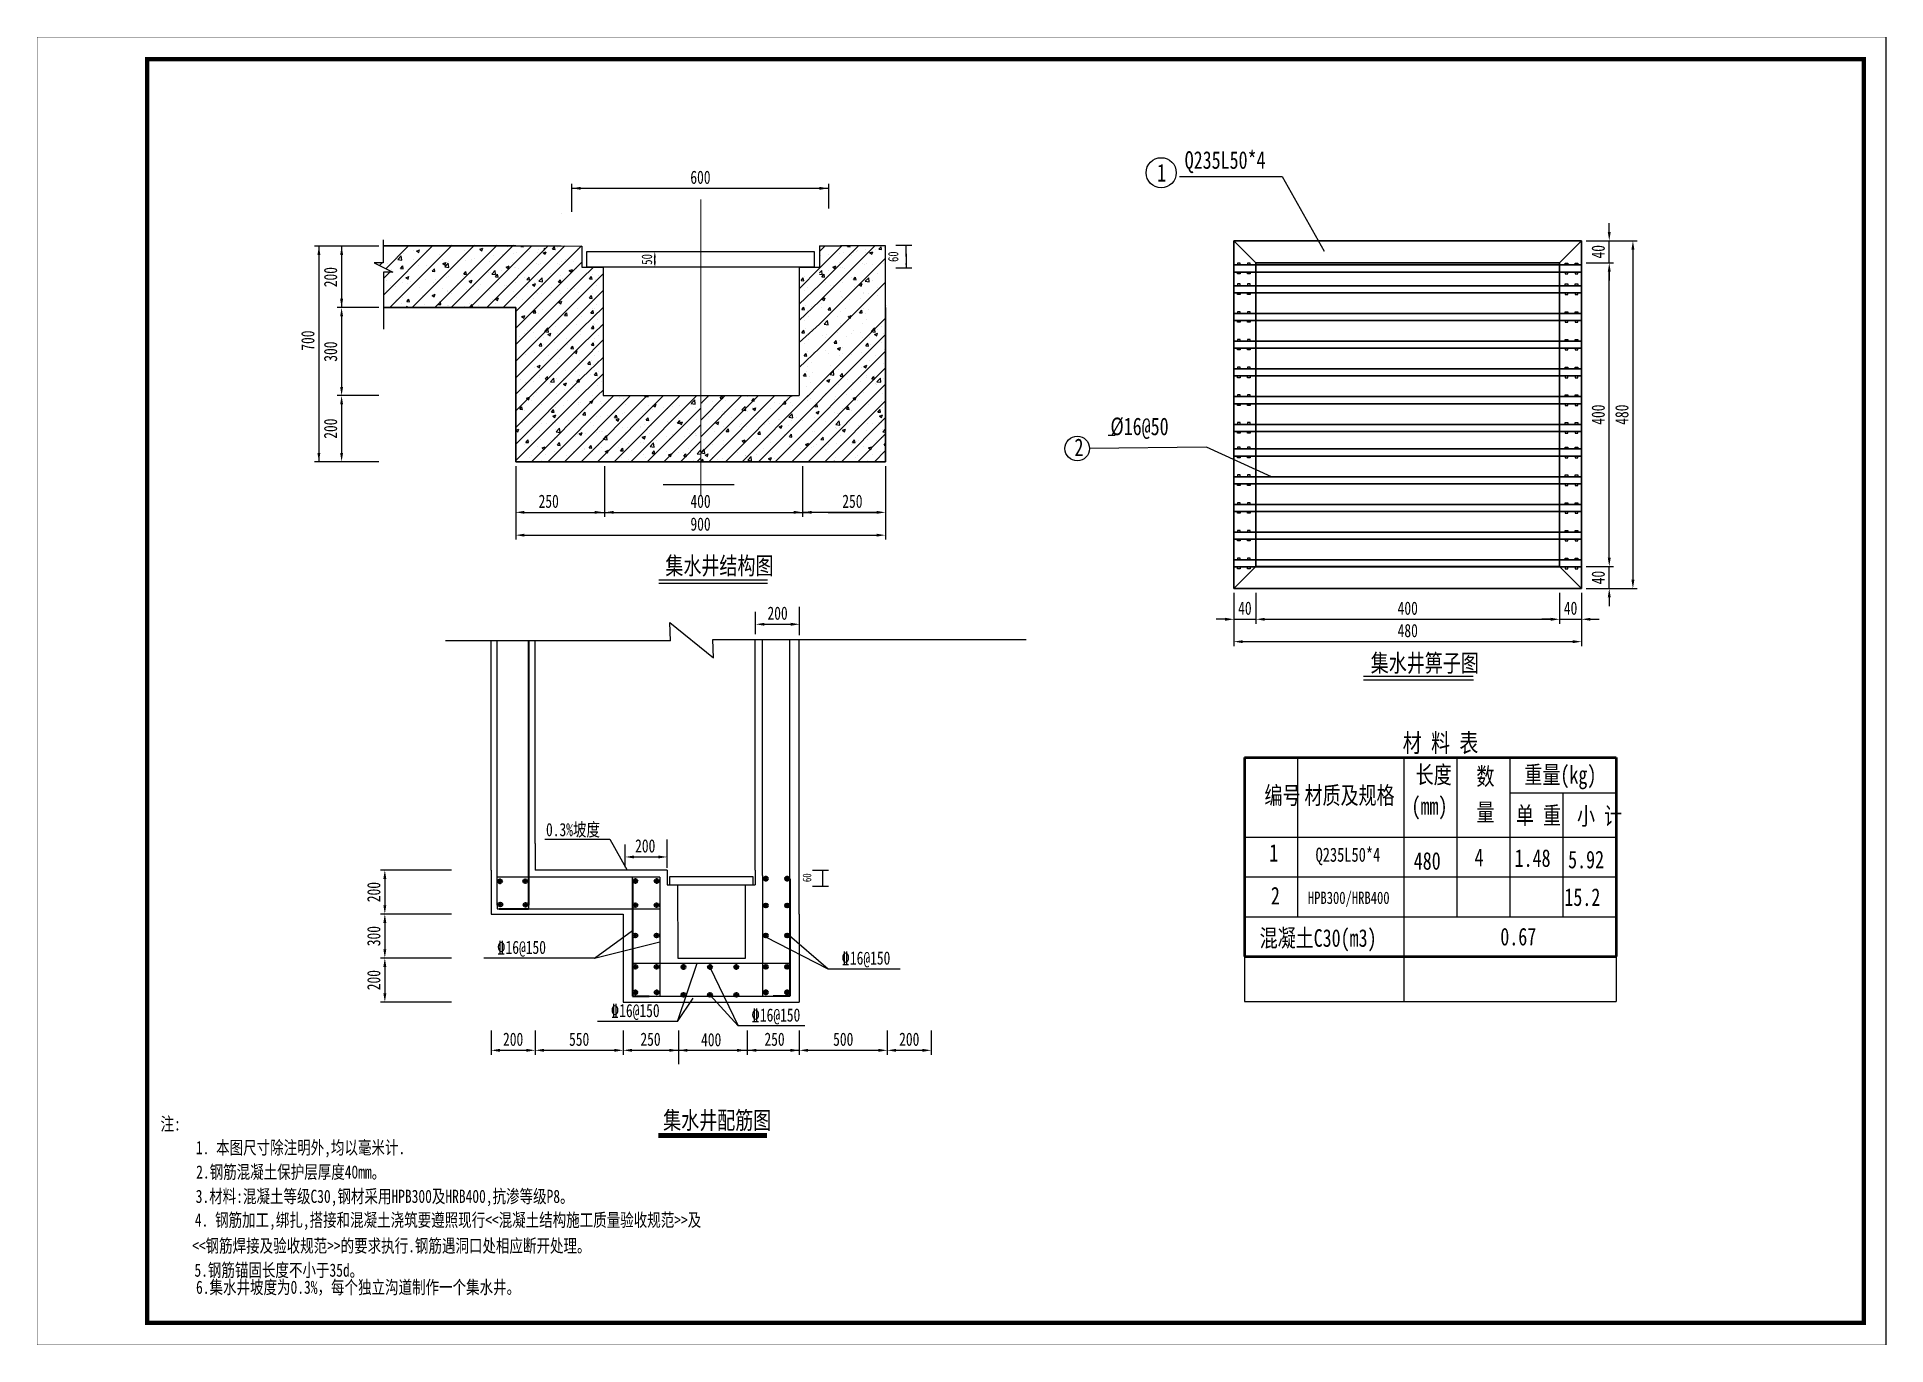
# Model space of a CAD drawing. Header units: inches. Extents: x -113 to 2477, y -497 to 443.
# Drawn here: x 1541.6 to 1961.7, y -493 to -195.9 of the extents above; entities that cross this region are included whole.
import ezdxf

# ---------------------------------------------------------------- set-up
doc = ezdxf.new("R2010")
doc.units = ezdxf.units.IN
doc.header["$MEASUREMENT"] = 0
doc.styles.add('宋体', font='', dxfattribs={"width": 0.75})
doc.styles.get('宋体').set_extended_font_data('SimSun')

msp = doc.modelspace()

# ---------------------------------------------------------------- texts
at = {"color": 0, "style": '宋体', "width": 0.75}
for s, height, p in [('Q235L50*4', 4, (1802.402, -225.805, 0)), ('1', 4, (1796.135, -228.693)), ('%%c16@50', 4, (1785.523, -286.306, 0)), ('2', 4, (1777.358, -291.068)), ('集水井结构图', 4.0002, (1684.419, -317.968)), ('集水井箅子图', 4.0002, (1844.675, -340.067)), ('材 料 表', 4.2, (1851.944, -358.292)), ('长度', 4, (1854.884, -365.418, 0)), ('数', 4, (1868.688, -365.802, 0)), ('重量(kg)', 4, (1879.586, -365.439, 0)), ('编号', 4, (1820.521, -370.112, 0)), ('材质及规格', 4, (1829.634, -370.112, 0)), ('(mm)', 4, (1853.932, -372.541, 0)), ('量', 4, (1868.688, -373.942, 0)), ('单 重', 4, (1877.668, -374.68, 0)), ('小 计', 4, (1891.54, -374.809, 0)), ('0.3%坡度', 3, (1657.294, -377.394)), ('1', 4, (1821.619, -383.17, 0)), ('Q235L50*4', 3.2, (1832.142, -383.2, 0)), ('480', 4, (1854.446, -385, 0)), ('4', 4, (1868.256, -384.204, 0)), ('1.48', 4, (1877.361, -384.365, 0)), ('5.92', 4, (1889.516, -384.694, 0)), ('2', 4, (1821.989, -392.9, 0)), ('HPB300/HRB400', 2.8, (1830.386, -392.783, 0)), ('15.2', 4, (1888.668, -393.232, 0)), ('混凝土C30(m3)', 4, (1819.435, -402.517, 0)), ('0.67', 4, (1874.114, -402.203, 0)), ('%%13216@150', 3, (1646.172, -404.134)), ('%%13216@150', 3, (1724.413, -406.563)), ('%%13216@150', 3, (1672, -418.489)), ('%%13216@150', 3, (1703.957, -419.504)), ('注:', 3, (1569.712, -444.243)), ('集水井配筋图', 4, (1683.917, -443.913)), ('1. 本图尺寸除注明外,均以毫米计.', 3, (1577.751, -449.62)), ('2.钢筋混凝土保护层厚度40mm。', 3, (1577.816, -455.155)), ('3.材料:混凝土等级C30,钢材采用HPB300及HRB400,抗渗等级P8。', 3, (1577.708, -460.69)), ('4. 钢筋加工,绑扎,搭接和混凝土浇筑要遵照现行<<混凝土结构施工质量验收规范>>及', 3, (1577.511, -466.068)), ('<<钢筋焊接及验收规范>>的要求执行.钢筋遇洞口处相应断开处理。', 3, (1576.891, -471.918)), (' 5.钢筋锚固长度不小于35d。', 3, (1575.885, -477.453)), ('6.集水井坡度为0.3%，每个独立沟道制作一个集水井。', 3, (1577.779, -481.337))]:
    msp.add_text(s, height=height, dxfattribs=at).set_placement(p)
at = {"color": 0, "char_height": 3, "attachment_point": 5, "style": '宋体'}
for s, insert in [('600', (1692.381, -227.74)), ('250', (1657.906, -301.338)), ('400', (1692.406, -301.338)), ('250', (1726.906, -301.338)), ('900', (1692.406, -306.522)), ('200', (1709.91, -326.762)), ('40', (1816.081, -325.625)), ('400', (1853.081, -325.625)), ('40', (1890.081, -325.625)), ('480', (1853.081, -330.708)), ('200', (1679.836, -379.616)), ('200', (1649.825, -423.532)), ('550', (1664.825, -423.532)), ('250', (1681.041, -423.532)), ('400', (1694.825, -423.634)), ('250', (1709.217, -423.532)), ('500', (1724.825, -423.532)), ('200', (1739.825, -423.532))]:
    msp.add_mtext(s, dxfattribs=dict(at, insert=insert))
at = {"color": 0, "attachment_point": 5, "rotation": 90, "style": '宋体'}
for s, insert, char_height in [('40', (1896.365, -244.648), 3), ('50', (1680.226, -246.39), 2.4), ('60', (1736.197, -245.765), 2.34), ('200', (1608.358, -250.414), 3), ('700', (1603.196, -264.83), 3), ('300', (1608.358, -267.33), 3), ('400', (1896.365, -281.648), 3), ('480', (1901.742, -281.648), 3), ('200', (1608.358, -284.83), 3), ('40', (1896.365, -318.648), 3), ('60', (1716.603, -386.824), 1.95), ('200', (1618.177, -390.091), 3), ('300', (1618.177, -400.091), 3), ('200', (1618.177, -410.091), 3)]:
    msp.add_mtext(s, dxfattribs=dict(at, insert=insert, char_height=char_height))

# ---------------------------------------------------------------- hatches: boundary and pattern name
at = {"lineweight": 50}
for points in [[(1647.25, -387.646, 1), (1646.45, -387.646, 1)], [(1652.981, -387.616, 1), (1652.181, -387.616, 1)], [(1677.974, -387.583, -1), (1677.174, -387.583, -1)], [(1682.831, -387.583, -1), (1682.031, -387.583, -1)], [(1707.626, -387.038, -1), (1706.826, -387.038, -1)], [(1712.483, -387.038, -1), (1711.683, -387.038, -1)], [(1647.31, -392.894, 1), (1646.51, -392.894, 1)], [(1653.067, -392.994, 1), (1652.267, -392.994, 1)], [(1677.974, -393.108, -1), (1677.174, -393.108, -1)], [(1682.831, -393.108, -1), (1682.031, -393.108, -1)], [(1707.626, -393.174, -1), (1706.826, -393.174, -1)], [(1712.483, -393.174, -1), (1711.683, -393.174, -1)], [(1677.974, -399.955, -1), (1677.174, -399.955, -1)], [(1682.831, -399.955, -1), (1682.031, -399.955, -1)], [(1707.626, -399.955, -1), (1706.826, -399.955, -1)], [(1712.483, -399.955, -1), (1711.683, -399.955, -1)], [(1677.974, -407.069, -1), (1677.174, -407.069, -1)], [(1682.831, -407.069, -1), (1682.031, -407.069, -1)], [(1688.94, -407.108, -1), (1688.14, -407.108, -1)], [(1694.94, -407.108, -1), (1694.14, -407.108, -1)], [(1700.94, -407.108, -1), (1700.14, -407.108, -1)], [(1707.626, -407.069, -1), (1706.826, -407.069, -1)], [(1712.483, -407.069, -1), (1711.683, -407.069, -1)], [(1677.974, -412.861, -1), (1677.174, -412.861, -1)], [(1682.831, -412.861, -1), (1682.031, -412.861, -1)], [(1688.94, -413.417, -1), (1688.14, -413.417, -1)], [(1694.94, -413.417, -1), (1694.14, -413.417, -1)], [(1700.94, -413.417, -1), (1700.14, -413.417, -1)], [(1707.626, -412.861, -1), (1706.826, -412.861, -1)], [(1712.483, -412.861, -1), (1711.683, -412.861, -1)]]:
    msp.add_hatch(color=0, dxfattribs=at).paths.add_polyline_path(points)

# ---------------------------------------------------------------- linework, layer by layer
at = {"color": 0}
for p, q in [((1961.694, -195.916), (1961.694, -492.916)), ((1663.165, -235.544), (1663.165, -229.24)), ((1663.165, -230.24), (1721.554, -230.24)), ((1721.554, -234.785), (1721.554, -229.24)), ((1660.739, -235.95), (1660.739, -235.95)), ((1898.865, -240.148), (1898.865, -238.148)), ((1619.345, -243.381), (1604.696, -243.381)), ((1605.696, -243.381), (1605.696, -292.33)), ((1619.345, -243.381), (1609.858, -243.381)), ((1610.858, -243.381), (1610.858, -257.33)), ((1620.301, -241.95), (1620.332, -247.193)), ((1631.527, -243.33), (1620.343, -254.514)), ((1626.082, -243.33), (1620.916, -248.496)), ((1621.818, -257.33), (1635.977, -243.172)), ((1626.879, -257.33), (1641.037, -243.172)), ((1632.067, -257.33), (1646.226, -243.172)), ((1635.334, -243.631), (1635.334, -243.631)), ((1635.783, -257.33), (1649.941, -243.172)), ((1640.057, -257.33), (1654.057, -243.33)), ((1643.819, -257.33), (1657.819, -243.33)), ((1644.683, -243.369), (1644.683, -243.369)), ((1647.581, -257.33), (1661.581, -243.33)), ((1648.61, -243.554), (1648.61, -243.554)), ((1650.423, -243.33), (1660.677, -243.33)), ((1650.454, -258.219), (1665.342, -243.33)), ((1651.575, -243.442), (1651.669, -243.33)), ((1651.575, -243.442), (1652.173, -243.494)), ((1652.173, -243.494), (1652.143, -243.33)), ((1652.454, -243.33), (1652.954, -243.33)), ((1653.188, -243.377), (1653.188, -243.377)), ((1653.83, -243.385), (1653.83, -243.385)), ((1658.748, -244.069), (1659.23, -243.495)), ((1659.168, -243.61), (1659.168, -243.61)), ((1659.346, -244.122), (1659.23, -243.495)), ((1660.708, -243.33), (1665.454, -243.341)), ((1660.837, -243.476), (1660.837, -243.476)), ((1662.427, -243.341), (1662.427, -243.341)), ((1665.454, -243.341), (1665.454, -248.16)), ((1719.454, -244.611), (1720.735, -243.33)), ((1719.454, -248.373), (1724.496, -243.33)), ((1719.454, -252.135), (1728.258, -243.33)), ((1719.454, -255.896), (1732.02, -243.33)), ((1719.454, -243.33), (1724.235, -243.33)), ((1719.454, -243.33), (1719.454, -248.373)), ((1734.454, -243.33), (1724.235, -243.33)), ((1725.777, -243.442), (1725.87, -243.33)), ((1725.777, -243.442), (1726.374, -243.494)), ((1726.374, -243.494), (1726.344, -243.33)), ((1728.031, -243.385), (1728.031, -243.385)), ((1732.949, -244.069), (1733.431, -243.495)), ((1733.369, -243.61), (1733.369, -243.61)), ((1733.547, -244.122), (1733.431, -243.495)), ((1733.955, -243.26), (1733.955, -243.26)), ((1734.454, -257.33), (1734.454, -243.33)), ((1736.754, -243.18), (1740.417, -243.18)), ((1739.073, -243.274), (1739.086, -246.802)), ((1739.073, -243.274), (1739.09, -248.261)), ((1893.581, -242.148), (1905.242, -242.148)), ((1893.581, -242.148), (1899.865, -242.148)), ((1898.865, -247.148), (1898.865, -242.148)), ((1620.332, -247.193), (1618.252, -247.193)), ((1618.252, -247.193), (1622.498, -249.27)), ((1619.493, -247.8), (1620.1, -247.193)), ((1621.356, -247.374), (1621.356, -247.374)), ((1623.041, -245.997), (1623.041, -245.997)), ((1623.622, -246.4), (1624.401, -245.588)), ((1623.622, -246.4), (1624.511, -246.538)), ((1624.511, -246.538), (1624.401, -245.588)), ((1624.736, -244.705), (1624.736, -244.705)), ((1625.006, -245.085), (1625.006, -245.085)), ((1627.188, -246.373), (1627.188, -246.373)), ((1627.239, -244.376), (1627.239, -244.376)), ((1627.882, -244.516), (1628.582, -244.247)), ((1627.882, -244.516), (1628.38, -244.852)), ((1628.379, -246.222), (1628.379, -246.222)), ((1628.38, -244.852), (1628.583, -244.247)), ((1628.396, -247.821), (1628.396, -247.821)), ((1630.078, -247.664), (1630.078, -247.664)), ((1630.2, -244.335), (1630.2, -244.335)), ((1631.026, -243.877), (1631.026, -243.877)), ((1633.019, -245.372), (1633.019, -245.372)), ((1633.717, -246.448), (1633.717, -246.448)), ((1633.851, -247.321), (1634.552, -247.052)), ((1633.851, -247.321), (1634.349, -247.657)), ((1634.294, -248.055), (1635.073, -247.243)), ((1634.349, -247.657), (1634.552, -247.052)), ((1634.711, -246.99), (1634.711, -246.99)), ((1635.184, -248.193), (1635.073, -247.243)), ((1635.213, -246.96), (1635.213, -246.96)), ((1637.215, -246.66), (1637.215, -246.66)), ((1638.851, -244.371), (1638.851, -244.371)), ((1639.055, -246.674), (1639.055, -246.674)), ((1640.264, -246.32), (1640.264, -246.32)), ((1641.002, -246.162), (1641.002, -246.162)), ((1642.254, -244.096), (1642.954, -243.827)), ((1642.254, -244.096), (1642.751, -244.431)), ((1642.751, -244.431), (1642.954, -243.827)), ((1644.394, -246.899), (1644.394, -246.899)), ((1645.457, -245.57), (1645.457, -245.57)), ((1647.317, -245.33), (1647.317, -245.33)), ((1648.223, -248.122), (1648.923, -247.853)), ((1648.72, -248.458), (1648.923, -247.853)), ((1649.732, -247.125), (1649.732, -247.125)), ((1649.821, -245.001), (1649.821, -245.001)), ((1650.454, -261.981), (1665.454, -246.981)), ((1650.592, -244.866), (1650.592, -244.866)), ((1653.608, -244.502), (1653.608, -244.502)), ((1655.07, -247.35), (1655.07, -247.35)), ((1655.282, -244.831), (1655.282, -244.831)), ((1655.521, -247.555), (1655.521, -247.555)), ((1655.643, -244.226), (1655.643, -244.226)), ((1655.934, -247.334), (1655.934, -247.334)), ((1656.625, -244.897), (1657.325, -244.628)), ((1656.625, -244.897), (1657.122, -245.232)), ((1656.812, -244.343), (1657.014, -243.739)), ((1657.122, -245.232), (1657.325, -244.628)), ((1657.293, -247.615), (1657.293, -247.615)), ((1658.748, -244.069), (1659.346, -244.122)), ((1659.796, -247.285), (1659.796, -247.285)), ((1659.924, -243.671), (1659.924, -243.671)), ((1660.408, -247.576), (1660.408, -247.576)), ((1660.715, -246.805), (1660.715, -246.805)), ((1661.766, -246.333), (1661.766, -246.333)), ((1663.584, -246.787), (1663.584, -246.787)), ((1664.506, -243.836), (1664.506, -243.836)), ((1666.596, -248.186), (1666.596, -244.588)), ((1666.596, -244.588), (1718.258, -244.588)), ((1682.042, -247.526), (1682.042, -245.526)), ((1718.258, -244.588), (1718.258, -248.181)), ((1719.454, -261.105), (1734.454, -246.105)), ((1719.659, -245.57), (1719.659, -245.57)), ((1721.519, -245.33), (1721.519, -245.33)), ((1722.424, -248.122), (1723.124, -247.853)), ((1722.921, -248.458), (1723.124, -247.853)), ((1723.933, -247.125), (1723.933, -247.125)), ((1724.022, -245.001), (1724.022, -245.001)), ((1724.793, -244.866), (1724.793, -244.866)), ((1726.154, -245.213), (1726.154, -245.213)), ((1726.766, -245.504), (1726.766, -245.504)), ((1727.073, -244.733), (1727.073, -244.733)), ((1727.809, -244.502), (1727.809, -244.502)), ((1728.123, -244.261), (1728.123, -244.261)), ((1729.271, -247.35), (1729.271, -247.35)), ((1729.722, -247.555), (1729.722, -247.555)), ((1729.844, -244.226), (1729.844, -244.226)), ((1729.941, -244.714), (1729.941, -244.714)), ((1730.135, -247.334), (1730.135, -247.334)), ((1730.826, -244.897), (1731.526, -244.628)), ((1730.826, -244.897), (1731.323, -245.232)), ((1731.323, -245.232), (1731.526, -244.628)), ((1731.494, -247.615), (1731.494, -247.615)), ((1732.207, -244.028), (1732.207, -244.028)), ((1732.949, -244.069), (1733.547, -244.122)), ((1733.997, -247.285), (1733.997, -247.285)), ((1734.125, -243.671), (1734.125, -243.671)), ((1893.581, -247.148), (1899.865, -247.148)), ((1893.581, -247.148), (1899.865, -247.148)), ((1904.242, -244.148), (1904.242, -319.148)), ((1622.498, -249.27), (1620.339, -249.27)), ((1620.339, -249.27), (1620.349, -262.229)), ((1620.34, -250.715), (1621.784, -249.27)), ((1621.093, -251.107), (1621.093, -251.107)), ((1622.105, -248.65), (1622.105, -248.65)), ((1624.273, -248.454), (1624.755, -247.879)), ((1624.273, -248.454), (1624.87, -248.506)), ((1624.608, -248.32), (1624.608, -248.32)), ((1624.87, -248.506), (1624.755, -247.879)), ((1624.763, -251.743), (1624.763, -251.743)), ((1624.884, -248.414), (1624.884, -248.414)), ((1625.449, -250.546), (1626.149, -250.278)), ((1625.449, -250.546), (1625.947, -250.882)), ((1625.765, -251.765), (1625.765, -251.765)), ((1625.947, -250.882), (1626.149, -250.278)), ((1626.432, -251.332), (1626.432, -251.332)), ((1629.957, -250.993), (1629.957, -250.993)), ((1631.445, -249.081), (1631.927, -248.507)), ((1631.445, -249.081), (1632.043, -249.133)), ((1631.77, -251.558), (1631.77, -251.558)), ((1632.043, -249.133), (1631.927, -248.507)), ((1632.08, -250.934), (1632.08, -250.934)), ((1632.606, -251.338), (1632.606, -251.338)), ((1634.294, -248.055), (1635.183, -248.193)), ((1634.584, -250.604), (1634.584, -250.604)), ((1635.091, -250.289), (1635.091, -250.289)), ((1637.108, -251.783), (1637.108, -251.783)), ((1638.371, -250.106), (1638.371, -250.106)), ((1638.438, -250.337), (1638.438, -250.337)), ((1638.618, -249.709), (1639.1, -249.134)), ((1638.618, -249.709), (1639.215, -249.761)), ((1639.216, -249.761), (1639.1, -249.134)), ((1639.82, -251.347), (1640.521, -251.079)), ((1639.82, -251.347), (1640.318, -251.683)), ((1640.142, -249.649), (1640.142, -249.649)), ((1640.318, -251.683), (1640.521, -251.079)), ((1642.446, -252.009), (1642.446, -252.009)), ((1644.27, -249.336), (1644.27, -249.336)), ((1644.687, -249.274), (1644.687, -249.274)), ((1644.967, -249.71), (1645.745, -248.898)), ((1644.967, -249.71), (1645.856, -249.848)), ((1645.336, -248.899), (1645.336, -248.899)), ((1645.856, -249.848), (1645.745, -248.898)), ((1645.79, -250.336), (1646.272, -249.762)), ((1645.79, -250.336), (1646.388, -250.388)), ((1646.388, -250.389), (1646.272, -249.762)), ((1646.666, -251.532), (1646.666, -251.532)), ((1647.19, -248.945), (1647.19, -248.945)), ((1648.223, -248.122), (1648.72, -248.458)), ((1650.102, -248.335), (1650.102, -248.335)), ((1650.349, -251.524), (1650.349, -251.524)), ((1650.454, -265.743), (1665.454, -250.743)), ((1650.47, -248.195), (1650.47, -248.195)), ((1650.977, -248.446), (1650.977, -248.446)), ((1652.498, -250.531), (1652.498, -250.531)), ((1652.963, -250.964), (1653.445, -250.389)), ((1652.963, -250.964), (1653.561, -251.016)), ((1653.561, -251.016), (1653.445, -250.389)), ((1654.192, -252.148), (1654.892, -251.879)), ((1654.662, -251.559), (1654.662, -251.559)), ((1654.689, -252.484), (1654.892, -251.879)), ((1655.4, -250.883), (1655.4, -250.883)), ((1655.639, -251.365), (1656.418, -250.554)), ((1655.639, -251.365), (1656.528, -251.503)), ((1656.528, -251.503), (1656.418, -250.554)), ((1657.166, -251.229), (1657.166, -251.229)), ((1658.33, -249.53), (1658.33, -249.53)), ((1660.136, -251.591), (1660.618, -251.017)), ((1660.136, -251.591), (1660.733, -251.644)), ((1660.594, -250.134), (1660.594, -250.134)), ((1660.733, -251.644), (1660.618, -251.017)), ((1660.953, -250.731), (1660.953, -250.731)), ((1662.594, -248.923), (1663.294, -248.654)), ((1662.594, -248.923), (1663.091, -249.258)), ((1663.091, -249.258), (1663.294, -248.654)), ((1664.162, -248.529), (1664.162, -248.529)), ((1665.454, -250.743), (1667.996, -248.186)), ((1665.454, -254.504), (1670.279, -249.68)), ((1665.464, -248.16), (1670.308, -248.16)), ((1718.258, -248.181), (1666.596, -248.16)), ((1667.15, -250.809), (1667.632, -250.235)), ((1667.15, -250.809), (1667.747, -250.862)), ((1667.747, -250.862), (1667.632, -250.235)), ((1667.956, -249.865), (1667.956, -249.865)), ((1668.491, -250.943), (1668.491, -250.943)), ((1669.271, -250.092), (1669.271, -250.092)), ((1670.308, -248.16), (1670.308, -277.33)), ((1714.785, -248.16), (1719.629, -248.16)), ((1714.785, -248.16), (1714.785, -277.33)), ((1719.454, -248.373), (1714.809, -253.071)), ((1715.24, -251.165), (1715.723, -250.59)), ((1715.24, -251.165), (1715.838, -251.217)), ((1715.838, -251.217), (1715.723, -250.59)), ((1716.046, -250.221), (1716.046, -250.221)), ((1716.581, -251.298), (1716.581, -251.298)), ((1717.361, -250.448), (1717.361, -250.448)), ((1719.454, -249.412), (1719.947, -248.898)), ((1719.454, -249.755), (1720.057, -249.848)), ((1719.454, -266.53), (1734.454, -251.53)), ((1719.537, -248.899), (1719.537, -248.899)), ((1720.057, -249.848), (1719.947, -248.898)), ((1719.992, -250.336), (1720.474, -249.762)), ((1719.992, -250.336), (1720.589, -250.388)), ((1720.589, -250.389), (1720.474, -249.762)), ((1720.867, -251.532), (1720.867, -251.532)), ((1721.391, -248.945), (1721.391, -248.945)), ((1722.424, -248.122), (1722.921, -248.458)), ((1724.303, -248.335), (1724.303, -248.335)), ((1724.55, -251.524), (1724.55, -251.524)), ((1724.671, -248.195), (1724.671, -248.195)), ((1725.179, -248.446), (1725.179, -248.446)), ((1726.699, -250.531), (1726.699, -250.531)), ((1727.164, -250.964), (1727.646, -250.389)), ((1727.164, -250.964), (1727.762, -251.016)), ((1727.762, -251.016), (1727.646, -250.389)), ((1728.393, -252.148), (1729.093, -251.879)), ((1728.863, -251.559), (1728.863, -251.559)), ((1728.89, -252.484), (1729.093, -251.879)), ((1729.601, -250.883), (1729.601, -250.883)), ((1729.84, -251.365), (1730.619, -250.554)), ((1729.84, -251.365), (1730.729, -251.503)), ((1730.729, -251.503), (1730.619, -250.554)), ((1731.367, -251.229), (1731.367, -251.229)), ((1732.531, -249.53), (1732.531, -249.53)), ((1736.754, -248.261), (1740.417, -248.261)), ((1898.865, -249.148), (1898.865, -251.148)), ((1898.865, -314.148), (1898.865, -249.148)), ((1620.943, -253.34), (1620.943, -253.34)), ((1621.978, -252.264), (1621.978, -252.264)), ((1623.134, -255.71), (1623.134, -255.71)), ((1623.202, -252.45), (1623.202, -252.45)), ((1623.339, -255.536), (1623.339, -255.536)), ((1624.641, -255.072), (1624.641, -255.072)), ((1625.66, -255.976), (1626.142, -255.401)), ((1625.66, -255.976), (1626.258, -256.028)), ((1626.258, -256.028), (1626.142, -255.401)), ((1626.775, -252.339), (1626.775, -252.339)), ((1628.54, -252.676), (1628.54, -252.676)), ((1629.171, -254.535), (1629.171, -254.535)), ((1629.45, -254.878), (1629.45, -254.878)), ((1629.835, -254.322), (1629.835, -254.322)), ((1631.418, -254.573), (1632.118, -254.304)), ((1631.418, -254.573), (1631.916, -254.908)), ((1631.916, -254.908), (1632.118, -254.304)), ((1631.953, -254.549), (1631.953, -254.549)), ((1632.833, -256.603), (1633.315, -256.029)), ((1633.43, -256.655), (1633.315, -256.029)), ((1633.878, -252.901), (1633.878, -252.901)), ((1634.969, -253.618), (1634.969, -253.618)), ((1635.003, -253.534), (1635.003, -253.534)), ((1635.74, -254.05), (1635.74, -254.05)), ((1639.217, -253.127), (1639.217, -253.127)), ((1640.02, -252.978), (1640.02, -252.978)), ((1640.835, -252.533), (1640.835, -252.533)), ((1642.056, -253.219), (1642.056, -253.219)), ((1644.555, -253.352), (1644.555, -253.352)), ((1644.559, -252.889), (1644.559, -252.889)), ((1644.654, -256.032), (1644.654, -256.032)), ((1645.093, -255.557), (1645.093, -255.557)), ((1645.214, -252.228), (1645.214, -252.228)), ((1645.79, -255.373), (1646.49, -255.105)), ((1645.79, -255.373), (1646.287, -255.709)), ((1646.287, -255.709), (1646.49, -255.105)), ((1647.785, -252.235), (1647.785, -252.235)), ((1648.347, -252.39), (1648.347, -252.39)), ((1649.893, -253.578), (1649.893, -253.578)), ((1650.227, -254.853), (1650.227, -254.853)), ((1650.454, -269.504), (1665.454, -254.504)), ((1650.485, -255.031), (1650.485, -255.031)), ((1652.032, -255.503), (1652.032, -255.503)), ((1653.123, -252.46), (1653.123, -252.46)), ((1654.192, -252.148), (1654.689, -252.484)), ((1654.535, -255.173), (1654.535, -255.173)), ((1655.231, -253.803), (1655.231, -253.803)), ((1655.278, -254.212), (1655.278, -254.212)), ((1656.317, -254.03), (1656.317, -254.03)), ((1658.322, -254.675), (1658.322, -254.675)), ((1658.461, -252.686), (1658.461, -252.686)), ((1660.161, -256.174), (1660.861, -255.906)), ((1660.161, -256.174), (1660.658, -256.51)), ((1660.472, -253.463), (1660.472, -253.463)), ((1660.569, -254.029), (1660.569, -254.029)), ((1660.658, -256.51), (1660.861, -255.906)), ((1662.149, -253.029), (1662.149, -253.029)), ((1663.799, -252.911), (1663.799, -252.911)), ((1664.638, -253.843), (1664.638, -253.843)), ((1665.454, -258.266), (1670.332, -253.393)), ((1667.15, -255.184), (1667.632, -254.609)), ((1667.15, -255.184), (1667.747, -255.236)), ((1667.747, -255.236), (1667.632, -254.609)), ((1667.834, -253.194), (1667.834, -253.194)), ((1667.956, -254.24), (1667.956, -254.24)), ((1668.491, -255.317), (1668.491, -255.317)), ((1668.704, -252.321), (1668.704, -252.321)), ((1669.271, -254.467), (1669.271, -254.467)), ((1719.454, -252.135), (1714.809, -256.58)), ((1719.454, -255.896), (1714.809, -260.263)), ((1715.925, -253.549), (1715.925, -253.549)), ((1716.794, -252.676), (1716.794, -252.676)), ((1719.991, -255.373), (1720.691, -255.105)), ((1719.991, -255.373), (1720.488, -255.709)), ((1720.488, -255.709), (1720.691, -255.105)), ((1721.986, -252.235), (1721.986, -252.235)), ((1722.548, -252.39), (1722.548, -252.39)), ((1724.094, -253.578), (1724.094, -253.578)), ((1724.428, -254.853), (1724.428, -254.853)), ((1724.687, -255.031), (1724.687, -255.031)), ((1726.233, -255.503), (1726.233, -255.503)), ((1727.324, -252.46), (1727.324, -252.46)), ((1728.393, -252.148), (1728.89, -252.484)), ((1728.736, -255.173), (1728.736, -255.173)), ((1729.432, -253.803), (1729.432, -253.803)), ((1729.479, -254.212), (1729.479, -254.212)), ((1730.518, -254.03), (1730.518, -254.03)), ((1732.523, -254.675), (1732.523, -254.675)), ((1732.662, -252.686), (1732.662, -252.686)), ((1619.345, -257.33), (1609.858, -257.33)), ((1619.345, -257.33), (1609.858, -257.33)), ((1610.858, -259.33), (1610.858, -275.33)), ((1624.442, -256.415), (1624.442, -256.415)), ((1625.395, -257.33), (1625.726, -256.984)), ((1625.767, -257.33), (1625.726, -256.984)), ((1629.78, -256.641), (1629.78, -256.641)), ((1632.833, -256.603), (1633.43, -256.655)), ((1634.848, -256.947), (1634.848, -256.947)), ((1635.119, -256.867), (1635.119, -256.867)), ((1638.822, -257.033), (1638.822, -257.033)), ((1639.425, -257.163), (1639.425, -257.163)), ((1639.899, -256.306), (1639.899, -256.306)), ((1640.005, -257.231), (1640.487, -256.656)), ((1640.005, -257.231), (1640.603, -257.283)), ((1640.457, -257.092), (1640.457, -257.092)), ((1640.603, -257.283), (1640.487, -256.656)), ((1641.929, -256.833), (1641.929, -256.833)), ((1645.716, -256.334), (1645.716, -256.334)), ((1645.795, -257.318), (1645.795, -257.318)), ((1647.621, -257.33), (1647.66, -257.284)), ((1647.669, -257.33), (1647.66, -257.284)), ((1650.454, -273.266), (1665.454, -258.266)), ((1651.133, -257.543), (1651.133, -257.543)), ((1651.759, -259.4), (1652.459, -259.131)), ((1651.759, -259.4), (1652.256, -259.735)), ((1651.904, -259.118), (1651.904, -259.118)), ((1652.256, -259.735), (1652.459, -259.131)), ((1654.35, -258.486), (1654.833, -257.911)), ((1654.35, -258.486), (1654.948, -258.538)), ((1654.948, -258.538), (1654.833, -257.911)), ((1655.156, -257.541), (1655.156, -257.541)), ((1655.692, -258.619), (1655.692, -258.619)), ((1655.904, -259.997), (1655.904, -259.997)), ((1656.472, -257.769), (1656.472, -257.769)), ((1660.229, -260.121), (1660.229, -260.121)), ((1660.35, -256.792), (1660.35, -256.792)), ((1661.523, -259.113), (1662.005, -258.539)), ((1661.523, -259.113), (1662.121, -259.165)), ((1661.736, -258.996), (1661.736, -258.996)), ((1661.81, -257.994), (1661.81, -257.994)), ((1662.121, -259.165), (1662.005, -258.539)), ((1662.007, -257.787), (1662.007, -257.787)), ((1664.51, -257.458), (1664.51, -257.458)), ((1665.363, -259.416), (1665.363, -259.416)), ((1665.454, -262.028), (1670.332, -257.266)), ((1667.507, -258.577), (1667.989, -258.002)), ((1667.507, -258.577), (1668.105, -258.629)), ((1667.834, -257.569), (1667.834, -257.569)), ((1668.105, -258.629), (1667.989, -258.002)), ((1668.313, -257.632), (1668.313, -257.632)), ((1668.704, -256.695), (1668.704, -256.695)), ((1668.848, -258.71), (1668.848, -258.71)), ((1669.061, -260.088), (1669.061, -260.088)), ((1669.628, -257.86), (1669.628, -257.86)), ((1715.419, -257.771), (1715.901, -257.197)), ((1715.419, -257.771), (1716.017, -257.824)), ((1716.017, -257.824), (1715.901, -257.197)), ((1716.104, -260.156), (1716.104, -260.156)), ((1716.225, -256.827), (1716.225, -256.827)), ((1716.76, -257.905), (1716.76, -257.905)), ((1716.973, -259.283), (1716.973, -259.283)), ((1717.54, -257.055), (1717.54, -257.055)), ((1719.454, -274.706), (1734.454, -259.706)), ((1719.917, -256.334), (1719.917, -256.334)), ((1719.996, -257.318), (1719.996, -257.318)), ((1720.493, -261.107), (1721.272, -260.295)), ((1721.383, -261.245), (1721.272, -260.295)), ((1721.379, -257.858), (1721.861, -257.284)), ((1721.379, -257.858), (1721.977, -257.91)), ((1721.977, -257.91), (1721.861, -257.284)), ((1723.602, -259.447), (1723.602, -259.447)), ((1724.307, -258.182), (1724.307, -258.182)), ((1725.334, -257.543), (1725.334, -257.543)), ((1725.96, -259.4), (1726.66, -259.131)), ((1725.96, -259.4), (1726.457, -259.735)), ((1726.105, -259.118), (1726.105, -259.118)), ((1726.457, -259.735), (1726.66, -259.131)), ((1728.552, -258.486), (1729.034, -257.911)), ((1728.552, -258.486), (1729.149, -258.538)), ((1729.149, -258.538), (1729.034, -257.911)), ((1729.358, -257.541), (1729.358, -257.541)), ((1729.893, -258.619), (1729.893, -258.619)), ((1730.106, -259.997), (1730.106, -259.997)), ((1730.673, -257.769), (1730.673, -257.769)), ((1734.43, -260.121), (1734.43, -260.121)), ((1734.552, -256.792), (1734.552, -256.792)), ((1650.454, -277.028), (1665.454, -262.028)), ((1651.294, -263.996), (1651.294, -263.996)), ((1652.469, -263.194), (1652.469, -263.194)), ((1653.061, -262.563), (1653.061, -262.563)), ((1654.524, -262.879), (1654.524, -262.879)), ((1654.913, -264.199), (1654.913, -264.199)), ((1655.035, -260.87), (1655.035, -260.87)), ((1656.633, -264.222), (1656.633, -264.222)), ((1656.965, -262.762), (1657.744, -261.95)), ((1656.965, -262.762), (1657.854, -262.9)), ((1657.728, -263.426), (1658.428, -263.157)), ((1657.728, -263.426), (1658.225, -263.761)), ((1657.854, -262.9), (1657.744, -261.95)), ((1658.225, -263.761), (1658.428, -263.157)), ((1658.301, -262.193), (1658.301, -262.193)), ((1659.376, -261.732), (1659.376, -261.732)), ((1659.862, -263.104), (1659.862, -263.104)), ((1660.107, -263.449), (1660.107, -263.449)), ((1661.88, -261.402), (1661.88, -261.402)), ((1661.971, -264.448), (1661.971, -264.448)), ((1664.132, -261.192), (1664.132, -261.192)), ((1665.201, -263.33), (1665.201, -263.33)), ((1665.242, -262.745), (1665.242, -262.745)), ((1665.454, -265.79), (1670.332, -261.033)), ((1665.454, -269.552), (1670.384, -264.601)), ((1667.596, -262.058), (1668.079, -261.484)), ((1667.596, -262.058), (1668.194, -262.111)), ((1668.194, -262.111), (1668.079, -261.484)), ((1668.191, -260.961), (1668.191, -260.961)), ((1668.281, -264.443), (1668.281, -264.443)), ((1668.402, -261.114), (1668.402, -261.114)), ((1668.937, -262.192), (1668.937, -262.192)), ((1669.15, -263.57), (1669.15, -263.57)), ((1669.717, -261.342), (1669.717, -261.342)), ((1705.591, -292.33), (1734.454, -263.467)), ((1719.454, -261.105), (1714.809, -265.292)), ((1715.419, -263.039), (1715.901, -262.464)), ((1715.419, -263.039), (1716.017, -263.091)), ((1716.017, -263.091), (1715.901, -262.464)), ((1716.225, -262.095), (1716.225, -262.095)), ((1716.76, -263.172), (1716.76, -263.172)), ((1716.973, -264.55), (1716.973, -264.55)), ((1717.54, -262.322), (1717.54, -262.322)), ((1720.157, -263.771), (1720.157, -263.771)), ((1720.493, -261.107), (1721.383, -261.244)), ((1720.838, -264.195), (1720.838, -264.195)), ((1720.971, -263.391), (1720.971, -263.391)), ((1723.387, -262.653), (1723.387, -262.653)), ((1723.475, -263.062), (1723.475, -263.062)), ((1724.185, -261.51), (1724.185, -261.51)), ((1724.274, -260.998), (1724.274, -260.998)), ((1725.496, -263.996), (1725.496, -263.996)), ((1726.67, -263.194), (1726.67, -263.194)), ((1727.262, -262.563), (1727.262, -262.563)), ((1728.725, -262.879), (1728.725, -262.879)), ((1729.114, -264.199), (1729.114, -264.199)), ((1729.236, -260.87), (1729.236, -260.87)), ((1730.834, -264.222), (1730.834, -264.222)), ((1731.166, -262.762), (1731.945, -261.95)), ((1731.166, -262.762), (1732.055, -262.9)), ((1731.929, -263.426), (1732.629, -263.157)), ((1731.929, -263.426), (1732.426, -263.761)), ((1732.055, -262.9), (1731.945, -261.95)), ((1732.426, -263.761), (1732.629, -263.157)), ((1732.502, -262.193), (1732.502, -262.193)), ((1733.577, -261.732), (1733.577, -261.732)), ((1734.064, -263.104), (1734.064, -263.104)), ((1734.308, -263.449), (1734.308, -263.449)), ((1650.454, -280.79), (1665.454, -265.79)), ((1650.456, -267.694), (1650.456, -267.694)), ((1652.535, -267.962), (1652.535, -267.962)), ((1654.792, -267.528), (1654.792, -267.528)), ((1655.738, -266.008), (1656.22, -265.433)), ((1655.738, -266.008), (1656.336, -266.06)), ((1656.336, -266.06), (1656.22, -265.433)), ((1656.288, -266.693), (1656.288, -266.693)), ((1656.746, -265.676), (1656.746, -265.676)), ((1657.873, -268.187), (1657.873, -268.187)), ((1659.249, -265.346), (1659.249, -265.346)), ((1659.986, -266.778), (1659.986, -266.778)), ((1660.406, -268.792), (1660.406, -268.792)), ((1662.12, -265.692), (1662.12, -265.692)), ((1662.911, -266.635), (1663.393, -266.061)), ((1662.911, -266.635), (1663.508, -266.687)), ((1663.036, -264.848), (1663.036, -264.848)), ((1663.211, -268.413), (1663.211, -268.413)), ((1663.508, -266.687), (1663.393, -266.061)), ((1663.697, -267.452), (1664.397, -267.183)), ((1663.697, -267.452), (1664.194, -267.788)), ((1664.194, -267.788), (1664.397, -267.183)), ((1665.12, -266.074), (1665.12, -266.074)), ((1665.454, -273.313), (1670.34, -268.598)), ((1667.596, -265.897), (1668.079, -265.323)), ((1667.596, -265.897), (1668.194, -265.95)), ((1668.194, -265.95), (1668.079, -265.323)), ((1668.281, -268.282), (1668.281, -268.282)), ((1668.402, -264.953), (1668.402, -264.953)), ((1668.937, -266.031), (1668.937, -266.031)), ((1669.15, -267.409), (1669.15, -267.409)), ((1669.717, -265.181), (1669.717, -265.181)), ((1709.353, -292.33), (1734.454, -267.229)), ((1719.454, -266.53), (1714.777, -270.962)), ((1715.955, -268.306), (1716.437, -267.732)), ((1715.955, -268.306), (1716.553, -268.359)), ((1716.104, -265.424), (1716.104, -265.424)), ((1716.553, -268.359), (1716.437, -267.732)), ((1716.761, -267.362), (1716.761, -267.362)), ((1717.296, -268.44), (1717.296, -268.44)), ((1718.076, -267.589), (1718.076, -267.589)), ((1720.844, -267.006), (1720.844, -267.006)), ((1721.398, -267.736), (1721.398, -267.736)), ((1722.767, -265.38), (1723.249, -264.806)), ((1722.767, -265.38), (1723.364, -265.432)), ((1723.364, -265.432), (1723.249, -264.806)), ((1723.527, -266.651), (1724.227, -266.382)), ((1723.527, -266.651), (1724.024, -266.987)), ((1723.942, -268.168), (1723.942, -268.168)), ((1724.024, -266.987), (1724.227, -266.382)), ((1724.063, -264.839), (1724.063, -264.839)), ((1724.631, -266.507), (1724.631, -266.507)), ((1724.657, -267.694), (1724.657, -267.694)), ((1726.736, -267.962), (1726.736, -267.962)), ((1728.993, -267.528), (1728.993, -267.528)), ((1729.939, -266.008), (1730.421, -265.433)), ((1729.939, -266.008), (1730.537, -266.06)), ((1730.537, -266.06), (1730.421, -265.433)), ((1730.489, -266.693), (1730.489, -266.693)), ((1730.947, -265.676), (1730.947, -265.676)), ((1732.074, -268.187), (1732.074, -268.187)), ((1733.45, -265.346), (1733.45, -265.346)), ((1734.187, -266.778), (1734.187, -266.778)), ((1650.454, -284.552), (1665.454, -269.552)), ((1650.551, -272.954), (1650.454, -272.428)), ((1650.454, -272.946), (1650.551, -272.954)), ((1654.115, -269.62), (1654.115, -269.62)), ((1654.67, -270.857), (1654.67, -270.857)), ((1655.294, -270.677), (1655.995, -270.409)), ((1655.294, -270.677), (1655.792, -271.013)), ((1655.792, -271.013), (1655.995, -270.409)), ((1655.875, -272.66), (1655.875, -272.66)), ((1656.618, -269.29), (1656.618, -269.29)), ((1657.126, -273.529), (1657.608, -272.955)), ((1657.723, -273.582), (1657.608, -272.955)), ((1657.775, -272.736), (1657.775, -272.736)), ((1659.864, -270.107), (1659.864, -270.107)), ((1661.707, -271.659), (1661.707, -271.659)), ((1664.09, -271.904), (1664.09, -271.904)), ((1664.877, -272.732), (1664.877, -272.732)), ((1664.998, -269.403), (1664.998, -269.403)), ((1665.454, -277.075), (1670.34, -272.27)), ((1666.792, -270.183), (1667.274, -269.608)), ((1666.792, -270.183), (1667.39, -270.235)), ((1667.39, -270.235), (1667.275, -269.608)), ((1667.477, -272.567), (1667.477, -272.567)), ((1667.598, -269.238), (1667.598, -269.238)), ((1668.133, -270.316), (1668.133, -270.316)), ((1668.311, -272.683), (1668.793, -272.108)), ((1668.311, -272.683), (1668.909, -272.735)), ((1668.346, -271.694), (1668.346, -271.694)), ((1668.909, -272.735), (1668.793, -272.108)), ((1668.913, -269.466), (1668.913, -269.466)), ((1669.117, -271.738), (1669.117, -271.738)), ((1669.652, -272.816), (1669.652, -272.816)), ((1670.432, -271.966), (1670.432, -271.966)), ((1713.114, -292.33), (1734.454, -270.991)), ((1715.776, -272.859), (1716.259, -272.285)), ((1715.776, -272.859), (1716.374, -272.912)), ((1716.374, -272.912), (1716.259, -272.285)), ((1716.582, -271.915), (1716.582, -271.915)), ((1716.64, -270.691), (1716.64, -270.691)), ((1717.118, -272.993), (1717.118, -272.993)), ((1717.509, -269.818), (1717.509, -269.818)), ((1717.897, -272.143), (1717.897, -272.143)), ((1721.819, -272.503), (1722.598, -271.691)), ((1721.819, -272.503), (1722.709, -272.641)), ((1722.001, -270.451), (1722.001, -270.451)), ((1722.709, -272.641), (1722.598, -271.691)), ((1723.82, -271.497), (1723.82, -271.497)), ((1724.154, -272.902), (1724.636, -272.327)), ((1724.154, -272.902), (1724.752, -272.954)), ((1724.752, -272.954), (1724.636, -272.327)), ((1728.316, -269.62), (1728.316, -269.62)), ((1728.871, -270.857), (1728.871, -270.857)), ((1729.496, -270.677), (1730.196, -270.409)), ((1729.496, -270.677), (1729.993, -271.013)), ((1729.993, -271.013), (1730.196, -270.409)), ((1730.076, -272.66), (1730.076, -272.66)), ((1730.819, -269.29), (1730.819, -269.29)), ((1731.327, -273.529), (1731.809, -272.955)), ((1731.924, -273.582), (1731.809, -272.955)), ((1731.976, -272.736), (1731.976, -272.736)), ((1734.065, -270.107), (1734.065, -270.107)), ((1650.454, -288.313), (1665.454, -273.313)), ((1650.454, -292.075), (1665.454, -277.075)), ((1650.587, -273.072), (1650.587, -273.072)), ((1651.357, -277.178), (1651.357, -277.178)), ((1651.484, -273.564), (1651.484, -273.564)), ((1652.439, -275.857), (1652.439, -275.857)), ((1652.696, -274.415), (1652.696, -274.415)), ((1653.988, -273.234), (1653.988, -273.234)), ((1654.549, -274.186), (1654.549, -274.186)), ((1655.144, -276.68), (1655.144, -276.68)), ((1655.926, -273.297), (1655.926, -273.297)), ((1657.126, -273.529), (1657.723, -273.582)), ((1658.034, -274.641), (1658.034, -274.641)), ((1658.271, -274.856), (1658.271, -274.856)), ((1658.291, -274.158), (1659.069, -273.346)), ((1658.291, -274.158), (1659.18, -274.296)), ((1659.18, -274.296), (1659.069, -273.346)), ((1659.621, -276.765), (1659.621, -276.765)), ((1659.742, -273.436), (1659.742, -273.436)), ((1661.264, -273.523), (1661.264, -273.523)), ((1661.264, -274.704), (1661.964, -274.435)), ((1661.264, -274.704), (1661.761, -275.039)), ((1661.46, -275.848), (1661.46, -275.848)), ((1661.761, -275.039), (1661.964, -274.435)), ((1663.372, -274.866), (1663.372, -274.866)), ((1663.963, -275.519), (1663.963, -275.519)), ((1664.103, -273.854), (1664.103, -273.854)), ((1664.298, -274.157), (1664.78, -273.582)), ((1664.298, -274.157), (1664.896, -274.209)), ((1664.755, -276.061), (1664.755, -276.061)), ((1664.896, -274.209), (1664.78, -273.583)), ((1668.961, -277.33), (1670.34, -276.007)), ((1668.996, -275.067), (1668.996, -275.067)), ((1669.865, -274.194), (1669.865, -274.194)), ((1716.461, -275.244), (1716.461, -275.244)), ((1719.454, -274.706), (1716.615, -277.592)), ((1716.876, -292.33), (1734.454, -274.753)), ((1717.33, -274.371), (1717.33, -274.371)), ((1720.809, -276.858), (1720.809, -276.858)), ((1721.093, -273.903), (1721.794, -273.634)), ((1721.093, -273.903), (1721.591, -274.238)), ((1721.559, -274.189), (1721.559, -274.189)), ((1721.591, -274.238), (1721.794, -273.634)), ((1723.699, -274.826), (1723.699, -274.826)), ((1724.244, -273.661), (1724.244, -273.661)), ((1724.788, -273.072), (1724.788, -273.072)), ((1725.558, -277.178), (1725.558, -277.178)), ((1725.685, -273.564), (1725.685, -273.564)), ((1726.64, -275.857), (1726.64, -275.857)), ((1726.897, -274.415), (1726.897, -274.415)), ((1728.189, -273.234), (1728.189, -273.234)), ((1728.75, -274.186), (1728.75, -274.186)), ((1729.345, -276.68), (1729.345, -276.68)), ((1730.127, -273.297), (1730.127, -273.297)), ((1731.327, -273.529), (1731.924, -273.582)), ((1732.235, -274.641), (1732.235, -274.641)), ((1732.472, -274.856), (1732.472, -274.856)), ((1732.492, -274.158), (1733.271, -273.346)), ((1732.492, -274.158), (1733.381, -274.296)), ((1733.381, -274.296), (1733.271, -273.346)), ((1733.822, -276.765), (1733.822, -276.765)), ((1733.944, -273.436), (1733.944, -273.436)), ((1619.345, -277.33), (1609.858, -277.33)), ((1619.345, -277.33), (1609.858, -277.33)), ((1610.858, -279.33), (1610.858, -290.33)), ((1651.34, -280.424), (1651.823, -279.849)), ((1651.34, -280.424), (1651.938, -280.476)), ((1651.938, -280.476), (1651.823, -279.849)), ((1652.514, -280.624), (1652.514, -280.624)), ((1652.861, -277.929), (1653.562, -277.66)), ((1652.861, -277.929), (1653.359, -278.264)), ((1653.359, -278.264), (1653.562, -277.66)), ((1653.936, -278.38), (1653.936, -278.38)), ((1653.961, -292.33), (1668.961, -277.33)), ((1654.305, -280.844), (1654.305, -280.844)), ((1654.427, -277.515), (1654.427, -277.515)), ((1656.258, -279.356), (1656.258, -279.356)), ((1657.722, -292.33), (1672.722, -277.33)), ((1658.513, -281.051), (1658.995, -280.477)), ((1658.513, -281.051), (1659.111, -281.104)), ((1658.829, -279.793), (1658.829, -279.793)), ((1659.111, -281.104), (1658.995, -280.477)), ((1659.274, -278.606), (1659.274, -278.606)), ((1659.499, -280.094), (1659.499, -280.094)), ((1661.332, -279.463), (1661.332, -279.463)), ((1661.484, -292.33), (1676.484, -277.33)), ((1662.09, -278.355), (1662.09, -278.355)), ((1664.612, -278.832), (1664.612, -278.832)), ((1664.634, -279.39), (1664.634, -279.39)), ((1665.12, -278.964), (1665.12, -278.964)), ((1665.246, -292.33), (1680.246, -277.33)), ((1665.686, -281.679), (1666.168, -281.104)), ((1666.283, -281.731), (1666.168, -281.104)), ((1667.233, -278.73), (1667.933, -278.461)), ((1667.233, -278.73), (1667.73, -279.065)), ((1667.73, -279.065), (1667.933, -278.461)), ((1667.922, -277.354), (1667.922, -277.354)), ((1669.008, -292.33), (1684.008, -277.33)), ((1669.685, -278.75), (1669.685, -278.75)), ((1669.951, -279.057), (1669.951, -279.057)), ((1670.308, -277.33), (1714.785, -277.33)), ((1671.435, -278.133), (1671.435, -278.133)), ((1672.77, -292.33), (1687.77, -277.33)), ((1673.939, -277.803), (1673.939, -277.803)), ((1674.757, -281.329), (1674.757, -281.329)), ((1674.878, -278), (1674.878, -278)), ((1675.095, -281.249), (1675.095, -281.249)), ((1675.289, -279.283), (1675.289, -279.283)), ((1676.531, -292.33), (1691.531, -277.33)), ((1679.173, -281.319), (1679.173, -281.319)), ((1679.635, -277.469), (1679.768, -277.33)), ((1679.635, -277.469), (1680.525, -277.606)), ((1679.891, -280.625), (1679.891, -280.625)), ((1680.293, -292.33), (1692.454, -280.17)), ((1680.525, -277.606), (1680.493, -277.33)), ((1680.627, -279.508), (1680.627, -279.508)), ((1681.411, -280.417), (1681.411, -280.417)), ((1681.604, -279.531), (1682.304, -279.262)), ((1681.604, -279.531), (1682.101, -279.866)), ((1682.101, -279.866), (1682.304, -279.262)), ((1683.914, -280.088), (1683.914, -280.088)), ((1684.942, -279.985), (1684.942, -279.985)), ((1685.005, -280.318), (1685.005, -280.318)), ((1685.965, -279.734), (1685.965, -279.734)), ((1687.702, -279.589), (1687.702, -279.589)), ((1690.136, -279.235), (1690.136, -279.235)), ((1690.308, -279.124), (1691.087, -278.312)), ((1690.308, -279.124), (1691.197, -279.262)), ((1690.837, -279.316), (1690.837, -279.316)), ((1691.197, -279.262), (1691.087, -278.312)), ((1691.304, -279.959), (1691.304, -279.959)), ((1692.454, -279.135), (1694.258, -277.33)), ((1692.454, -282.896), (1698.02, -277.33)), ((1692.454, -286.658), (1701.782, -277.33)), ((1692.454, -290.42), (1705.544, -277.33)), ((1692.94, -279.014), (1692.94, -279.014)), ((1694.157, -277.715), (1694.157, -277.715)), ((1694.305, -292.33), (1709.305, -277.33)), ((1695.085, -278.666), (1695.085, -278.666)), ((1696.851, -277.914), (1697.333, -277.339)), ((1696.851, -277.914), (1697.449, -277.966)), ((1697.449, -277.966), (1697.333, -277.339)), ((1697.481, -280.862), (1697.481, -280.862)), ((1697.842, -280.827), (1697.842, -280.827)), ((1697.991, -278.374), (1697.991, -278.374)), ((1698.067, -292.33), (1713.067, -277.33)), ((1700.346, -280.498), (1700.346, -280.498)), ((1700.917, -277.665), (1700.917, -277.665)), ((1701.8, -280.589), (1702.579, -279.777)), ((1701.8, -280.589), (1702.69, -280.727)), ((1701.829, -292.33), (1716.829, -277.33)), ((1702.69, -280.727), (1702.579, -279.777)), ((1703.063, -280.953), (1703.063, -280.953)), ((1703.185, -277.624), (1703.185, -277.624)), ((1703.313, -279.861), (1703.313, -279.861)), ((1704.024, -278.541), (1704.506, -277.967)), ((1704.024, -278.541), (1704.621, -278.594)), ((1704.133, -279.999), (1704.133, -279.999)), ((1704.289, -280.353), (1704.989, -280.085)), ((1704.289, -280.353), (1704.786, -280.689)), ((1704.621, -278.594), (1704.506, -277.967)), ((1704.786, -280.689), (1704.989, -280.085)), ((1706.784, -277.478), (1706.784, -277.478)), ((1708.198, -280.249), (1708.198, -280.249)), ((1709.145, -278.86), (1709.145, -278.86)), ((1710.448, -279.168), (1710.448, -279.168)), ((1711.196, -279.169), (1711.678, -278.594)), ((1711.196, -279.169), (1711.794, -279.221)), ((1711.794, -279.221), (1711.678, -278.594)), ((1712.122, -277.704), (1712.122, -277.704)), ((1712.473, -282.244), (1713.251, -281.432)), ((1712.952, -278.838), (1712.952, -278.838)), ((1712.991, -277.33), (1713.189, -277.464)), ((1713.189, -277.464), (1713.233, -277.33)), ((1713.249, -279.609), (1713.249, -279.609)), ((1713.362, -282.382), (1713.251, -281.432)), ((1714.977, -277.859), (1714.977, -277.859)), ((1716.739, -278.34), (1716.739, -278.34)), ((1717.461, -277.929), (1717.461, -277.929)), ((1718.369, -279.796), (1718.851, -279.222)), ((1718.369, -279.796), (1718.967, -279.849)), ((1718.443, -278.859), (1718.443, -278.859)), ((1718.66, -281.154), (1719.36, -280.885)), ((1718.66, -281.154), (1719.158, -281.49)), ((1718.796, -281.358), (1718.796, -281.358)), ((1718.967, -279.849), (1718.851, -279.222)), ((1719.158, -281.49), (1719.36, -280.885)), ((1720.424, -281.452), (1720.424, -281.452)), ((1720.638, -292.33), (1734.454, -278.515)), ((1722.799, -278.155), (1722.799, -278.155)), ((1722.927, -281.123), (1722.927, -281.123)), ((1723.055, -277.508), (1723.055, -277.508)), ((1723.577, -278.155), (1723.577, -278.155)), ((1724.628, -280.357), (1724.628, -280.357)), ((1725.542, -280.424), (1726.024, -279.849)), ((1725.542, -280.424), (1726.139, -280.476)), ((1726.139, -280.476), (1726.024, -279.849)), ((1726.715, -280.624), (1726.715, -280.624)), ((1727.062, -277.929), (1727.763, -277.66)), ((1727.062, -277.929), (1727.56, -278.264)), ((1727.56, -278.264), (1727.763, -277.66)), ((1728.137, -278.38), (1728.137, -278.38)), ((1728.506, -280.844), (1728.506, -280.844)), ((1728.628, -277.515), (1728.628, -277.515)), ((1730.459, -279.356), (1730.459, -279.356)), ((1732.714, -281.051), (1733.196, -280.477)), ((1732.714, -281.051), (1733.312, -281.104)), ((1733.03, -279.793), (1733.03, -279.793)), ((1733.312, -281.104), (1733.196, -280.477)), ((1733.475, -278.606), (1733.475, -278.606)), ((1733.7, -280.094), (1733.7, -280.094)), ((1650.454, -285.171), (1651.128, -284.912)), ((1650.454, -285.197), (1650.926, -285.516)), ((1650.926, -285.516), (1651.128, -284.912)), ((1651.989, -283.49), (1651.989, -283.49)), ((1654.097, -284.834), (1654.097, -284.834)), ((1654.184, -284.173), (1654.184, -284.173)), ((1655.845, -285.323), (1655.845, -285.323)), ((1656.198, -283.737), (1656.198, -283.737)), ((1657.327, -283.716), (1657.327, -283.716)), ((1658.702, -283.407), (1658.702, -283.407)), ((1658.83, -281.955), (1659.531, -281.686)), ((1658.83, -281.955), (1659.328, -282.291)), ((1659.328, -282.291), (1659.531, -281.686)), ((1659.378, -283.423), (1659.378, -283.423)), ((1659.435, -285.059), (1659.435, -285.059)), ((1659.616, -285.554), (1660.395, -284.743)), ((1659.616, -285.554), (1660.506, -285.692)), ((1660.506, -285.692), (1660.395, -284.743)), ((1661.677, -284.322), (1661.677, -284.322)), ((1662.489, -282.908), (1662.489, -282.908)), ((1662.665, -283.941), (1662.665, -283.941)), ((1664.512, -282.719), (1664.512, -282.719)), ((1664.774, -285.285), (1664.774, -285.285)), ((1665.686, -281.679), (1666.283, -281.731)), ((1667.509, -283.321), (1667.509, -283.321)), ((1668.003, -284.167), (1668.003, -284.167)), ((1668.805, -282.077), (1668.805, -282.077)), ((1669.441, -285.408), (1669.441, -285.408)), ((1669.563, -282.079), (1669.563, -282.079)), ((1669.905, -285.516), (1669.905, -285.516)), ((1670.112, -285.51), (1670.112, -285.51)), ((1671.308, -281.747), (1671.308, -281.747)), ((1672.465, -285.193), (1672.465, -285.193)), ((1672.858, -282.306), (1673.34, -281.732)), ((1672.858, -282.306), (1673.456, -282.359)), ((1673.202, -282.756), (1673.902, -282.487)), ((1673.202, -282.756), (1673.699, -283.091)), ((1673.456, -282.359), (1673.34, -281.732)), ((1673.341, -282.32), (1673.341, -282.32)), ((1673.342, -284.393), (1673.342, -284.393)), ((1673.699, -283.091), (1673.902, -282.487)), ((1674.635, -284.658), (1674.635, -284.658)), ((1675.737, -284.515), (1675.737, -284.515)), ((1678.68, -284.618), (1678.68, -284.618)), ((1678.78, -284.361), (1678.78, -284.361)), ((1679.77, -283.954), (1679.77, -283.954)), ((1680.031, -282.934), (1680.513, -282.359)), ((1680.031, -282.934), (1680.629, -282.986)), ((1680.629, -282.986), (1680.513, -282.359)), ((1681.284, -284.032), (1681.284, -284.032)), ((1681.569, -283.514), (1681.569, -283.514)), ((1684.018, -284.844), (1684.018, -284.844)), ((1684.055, -292.33), (1692.454, -283.932)), ((1684.821, -283.314), (1684.821, -283.314)), ((1685.071, -283.533), (1685.071, -283.533)), ((1687.203, -283.561), (1687.686, -282.987)), ((1687.203, -283.561), (1687.801, -283.614)), ((1687.401, -282.513), (1687.401, -282.513)), ((1687.573, -283.557), (1688.273, -283.288)), ((1687.573, -283.557), (1688.07, -283.892)), ((1687.801, -283.614), (1687.686, -282.987)), ((1688.07, -283.892), (1688.273, -283.288)), ((1689.356, -285.069), (1689.356, -285.069)), ((1690.015, -282.564), (1690.015, -282.564)), ((1691.386, -282.702), (1691.386, -282.702)), ((1692.818, -282.343), (1692.818, -282.343)), ((1694.16, -282.137), (1694.16, -282.137)), ((1695.212, -284.771), (1695.212, -284.771)), ((1695.468, -285.362), (1695.468, -285.362)), ((1695.887, -283.579), (1696.587, -283.31)), ((1695.887, -283.579), (1696.384, -283.914)), ((1696.269, -283.48), (1696.269, -283.48)), ((1696.384, -283.914), (1696.587, -283.31)), ((1697.715, -284.442), (1697.715, -284.442)), ((1697.748, -285.032), (1697.748, -285.032)), ((1697.869, -281.703), (1697.869, -281.703)), ((1698.239, -285.436), (1698.721, -284.861)), ((1698.239, -285.436), (1698.836, -285.488)), ((1698.836, -285.488), (1698.721, -284.861)), ((1699.499, -282.363), (1699.499, -282.363)), ((1701.3, -284.361), (1701.3, -284.361)), ((1701.502, -283.943), (1701.502, -283.943)), ((1701.607, -283.706), (1701.607, -283.706)), ((1702.942, -284.282), (1702.942, -284.282)), ((1704.837, -282.588), (1704.837, -282.588)), ((1705.411, -286.063), (1705.893, -285.489)), ((1706.009, -286.116), (1705.893, -285.489)), ((1706.945, -283.931), (1706.945, -283.931)), ((1707.132, -283.36), (1707.132, -283.36)), ((1707.818, -283.112), (1707.818, -283.112)), ((1708.076, -283.578), (1708.076, -283.578)), ((1710.175, -282.814), (1710.175, -282.814)), ((1710.258, -284.379), (1710.958, -284.111)), ((1710.258, -284.379), (1710.755, -284.715)), ((1710.321, -282.782), (1710.321, -282.782)), ((1710.755, -284.715), (1710.958, -284.111)), ((1712.284, -284.157), (1712.284, -284.157)), ((1712.473, -282.244), (1713.362, -282.382)), ((1712.964, -282.359), (1712.964, -282.359)), ((1713.127, -282.938), (1713.127, -282.938)), ((1714.109, -282.284), (1714.109, -282.284)), ((1715.513, -283.039), (1715.513, -283.039)), ((1717.622, -284.383), (1717.622, -284.383)), ((1717.793, -285.396), (1717.793, -285.396)), ((1718.199, -285.517), (1718.199, -285.517)), ((1718.321, -282.188), (1718.321, -282.188)), ((1720.297, -285.067), (1720.297, -285.067)), ((1720.852, -283.265), (1720.852, -283.265)), ((1722.96, -284.608), (1722.96, -284.608)), ((1723.145, -283.899), (1723.924, -283.088)), ((1723.145, -283.899), (1724.034, -284.037)), ((1723.334, -284.813), (1723.334, -284.813)), ((1723.455, -281.484), (1723.455, -281.484)), ((1724.034, -284.037), (1723.924, -283.088)), ((1724.084, -284.568), (1724.084, -284.568)), ((1724.4, -292.33), (1734.454, -282.276)), ((1724.629, -285.18), (1725.33, -284.912)), ((1724.629, -285.18), (1725.127, -285.516)), ((1725.127, -285.516), (1725.33, -284.912)), ((1726.19, -283.49), (1726.19, -283.49)), ((1728.298, -284.834), (1728.298, -284.834)), ((1728.385, -284.173), (1728.385, -284.173)), ((1730.047, -285.323), (1730.047, -285.323)), ((1730.4, -283.737), (1730.4, -283.737)), ((1731.528, -283.716), (1731.528, -283.716)), ((1732.903, -283.407), (1732.903, -283.407)), ((1733.032, -281.955), (1733.732, -281.686)), ((1733.032, -281.955), (1733.529, -282.291)), ((1733.529, -282.291), (1733.732, -281.686)), ((1733.579, -283.423), (1733.579, -283.423)), ((1733.636, -285.059), (1733.636, -285.059)), ((1733.817, -285.554), (1734.454, -284.891)), ((1733.817, -285.554), (1734.454, -285.653)), ((1652.41, -288.519), (1652.41, -288.519)), ((1652.728, -287.946), (1653.21, -287.371)), ((1652.728, -287.946), (1653.326, -287.998)), ((1653.326, -287.998), (1653.21, -287.371)), ((1653.568, -287.681), (1653.568, -287.681)), ((1654.062, -287.502), (1654.062, -287.502)), ((1655.337, -288.799), (1655.337, -288.799)), ((1656.071, -287.351), (1656.071, -287.351)), ((1656.397, -289.207), (1657.097, -288.938)), ((1656.397, -289.207), (1656.895, -289.542)), ((1656.895, -289.542), (1657.097, -288.938)), ((1658.242, -287.518), (1658.242, -287.518)), ((1659.256, -286.752), (1659.256, -286.752)), ((1659.858, -286.853), (1659.858, -286.853)), ((1659.901, -288.573), (1660.383, -287.999)), ((1659.901, -288.573), (1660.498, -288.626)), ((1660.498, -288.626), (1660.383, -287.999)), ((1660.676, -289.025), (1660.676, -289.025)), ((1664.073, -286.517), (1664.073, -286.517)), ((1664.269, -289.377), (1664.269, -289.377)), ((1664.39, -286.048), (1664.39, -286.048)), ((1664.799, -285.981), (1665.5, -285.712)), ((1664.799, -285.981), (1665.297, -286.317)), ((1665.297, -286.317), (1665.5, -285.713)), ((1666.014, -289.25), (1666.014, -289.25)), ((1666.047, -289.636), (1666.047, -289.636)), ((1666.174, -286.021), (1666.174, -286.021)), ((1667.073, -289.201), (1667.555, -288.626)), ((1667.073, -289.201), (1667.671, -289.253)), ((1667.671, -289.253), (1667.555, -288.626)), ((1668.677, -285.692), (1668.677, -285.692)), ((1669.32, -288.737), (1669.32, -288.737)), ((1669.834, -289.137), (1669.834, -289.137)), ((1670.289, -287.21), (1671.068, -286.398)), ((1670.289, -287.21), (1671.178, -287.348)), ((1670.769, -290.007), (1671.469, -289.739)), ((1671.178, -287.348), (1671.068, -286.398)), ((1671.266, -290.343), (1671.469, -289.739)), ((1671.352, -289.476), (1671.352, -289.476)), ((1673.724, -289.016), (1673.724, -289.016)), ((1674.246, -289.828), (1674.728, -289.254)), ((1674.246, -289.828), (1674.843, -289.881)), ((1674.514, -287.987), (1674.514, -287.987)), ((1674.843, -289.881), (1674.728, -289.254)), ((1675.45, -285.736), (1675.45, -285.736)), ((1676.149, -288.306), (1676.149, -288.306)), ((1676.69, -289.701), (1676.69, -289.701)), ((1678.653, -287.976), (1678.653, -287.976)), ((1679.171, -286.782), (1679.871, -286.513)), ((1679.171, -286.782), (1679.668, -287.118)), ((1679.556, -288.015), (1679.556, -288.015)), ((1679.648, -287.283), (1679.648, -287.283)), ((1679.668, -287.118), (1679.871, -286.513)), ((1680.788, -285.961), (1680.788, -285.961)), ((1680.961, -288.865), (1681.74, -288.053)), ((1680.961, -288.865), (1681.85, -289.003)), ((1681.85, -289.003), (1681.74, -288.053)), ((1682.44, -287.477), (1682.44, -287.477)), ((1684.699, -286.643), (1684.699, -286.643)), ((1685.388, -287.014), (1685.388, -287.014)), ((1686.126, -286.187), (1686.126, -286.187)), ((1687.817, -292.33), (1692.454, -287.693)), ((1688.756, -286.646), (1688.756, -286.646)), ((1689.771, -289.222), (1689.771, -289.222)), ((1689.893, -285.893), (1689.893, -285.893)), ((1691.22, -286.013), (1691.22, -286.013)), ((1691.259, -286.316), (1691.259, -286.316)), ((1691.465, -286.412), (1691.465, -286.412)), ((1691.634, -290.52), (1692.412, -289.708)), ((1692.454, -290.062), (1692.412, -289.708)), ((1692.416, -289.762), (1692.416, -289.762)), ((1692.454, -290.33), (1693.232, -289.518)), ((1692.575, -289.001), (1692.575, -289.001)), ((1692.581, -288.716), (1692.581, -288.716)), ((1692.697, -285.672), (1692.697, -285.672)), ((1693.343, -290.468), (1693.232, -289.518)), ((1695.084, -288.386), (1695.084, -288.386)), ((1697.509, -287.446), (1697.509, -287.446)), ((1697.626, -288.361), (1697.626, -288.361)), ((1698.872, -287.887), (1698.872, -287.887)), ((1701.856, -287.605), (1702.556, -287.336)), ((1701.856, -287.605), (1702.353, -287.94)), ((1702.353, -287.94), (1702.556, -287.336)), ((1702.82, -287.611), (1702.82, -287.611)), ((1702.847, -287.671), (1702.847, -287.671)), ((1705.187, -287.056), (1705.187, -287.056)), ((1705.411, -286.063), (1706.009, -286.116)), ((1706.719, -289.327), (1706.719, -289.327)), ((1707.69, -286.726), (1707.69, -286.726)), ((1707.954, -286.907), (1707.954, -286.907)), ((1708.186, -287.897), (1708.186, -287.897)), ((1711.478, -286.228), (1711.478, -286.228)), ((1712.551, -288.326), (1712.551, -288.326)), ((1712.584, -286.691), (1713.066, -286.116)), ((1712.584, -286.691), (1713.182, -286.743)), ((1712.884, -289.596), (1712.884, -289.596)), ((1713.006, -286.267), (1713.006, -286.267)), ((1713.182, -286.743), (1713.066, -286.116)), ((1713.524, -288.122), (1713.524, -288.122)), ((1715.163, -289.34), (1715.163, -289.34)), ((1716.227, -288.406), (1716.927, -288.137)), ((1716.227, -288.406), (1716.725, -288.741)), ((1716.725, -288.741), (1716.927, -288.137)), ((1717.666, -289.011), (1717.666, -289.011)), ((1718.078, -288.846), (1718.078, -288.846)), ((1718.383, -287.325), (1718.383, -287.325)), ((1718.862, -288.348), (1718.862, -288.348)), ((1719.756, -287.318), (1720.239, -286.744)), ((1719.756, -287.318), (1720.354, -287.371)), ((1720.354, -287.371), (1720.239, -286.744)), ((1720.779, -289.521), (1720.779, -289.521)), ((1721.453, -288.512), (1721.453, -288.512)), ((1723.212, -288.142), (1723.212, -288.142)), ((1724.2, -288.573), (1724.2, -288.573)), ((1724.215, -286.324), (1724.215, -286.324)), ((1726.611, -288.519), (1726.611, -288.519)), ((1726.929, -287.946), (1727.411, -287.371)), ((1726.929, -287.946), (1727.527, -287.998)), ((1727.527, -287.998), (1727.411, -287.371)), ((1727.769, -287.681), (1727.769, -287.681)), ((1728.162, -292.33), (1734.454, -286.038)), ((1728.263, -287.502), (1728.263, -287.502)), ((1729.538, -288.799), (1729.538, -288.799)), ((1730.272, -287.351), (1730.272, -287.351)), ((1730.598, -289.207), (1731.299, -288.938)), ((1730.598, -289.207), (1731.096, -289.542)), ((1731.096, -289.542), (1731.299, -288.938)), ((1731.923, -292.33), (1734.454, -289.8)), ((1732.443, -287.518), (1732.443, -287.518)), ((1733.457, -286.752), (1733.457, -286.752)), ((1734.06, -286.853), (1734.06, -286.853)), ((1734.102, -288.573), (1734.454, -288.154)), ((1734.102, -288.573), (1734.454, -288.604)), ((1619.345, -292.33), (1604.696, -292.33)), ((1619.345, -292.33), (1609.858, -292.33)), ((1650.406, -293.33), (1650.406, -310.022)), ((1650.406, -293.33), (1650.406, -304.838)), ((1650.937, -291.625), (1650.937, -291.625)), ((1653.44, -291.295), (1653.44, -291.295)), ((1653.941, -290.831), (1653.941, -290.831)), ((1656.229, -292.019), (1656.229, -292.019)), ((1657.228, -290.797), (1657.228, -290.797)), ((1659.134, -290.081), (1659.134, -290.081)), ((1662.061, -291.018), (1662.061, -291.018)), ((1663.543, -289.965), (1663.543, -289.965)), ((1667.893, -290.017), (1667.893, -290.017)), ((1669.198, -292.066), (1669.198, -292.066)), ((1670.58, -293.33), (1670.58, -304.838)), ((1670.769, -290.007), (1671.266, -290.343)), ((1673.519, -292.25), (1673.519, -292.25)), ((1674.392, -291.316), (1674.392, -291.316)), ((1676.022, -291.92), (1676.022, -291.92)), ((1679.526, -290.612), (1679.526, -290.612)), ((1679.809, -291.422), (1679.809, -291.422)), ((1681.418, -290.456), (1681.9, -289.881)), ((1681.418, -290.456), (1682.016, -290.508)), ((1682.016, -290.508), (1681.9, -289.881)), ((1682.028, -289.927), (1682.028, -289.927)), ((1684.578, -289.972), (1684.578, -289.972)), ((1685.14, -290.808), (1685.84, -290.54)), ((1685.14, -290.808), (1685.637, -291.144)), ((1685.637, -291.144), (1685.84, -290.54)), ((1686.125, -290.59), (1686.125, -290.59)), ((1687.367, -290.152), (1687.367, -290.152)), ((1688.591, -291.083), (1689.073, -290.509)), ((1688.591, -291.083), (1689.189, -291.136)), ((1688.628, -290.261), (1688.628, -290.261)), ((1689.189, -291.136), (1689.073, -290.509)), ((1690.807, -291.979), (1690.807, -291.979)), ((1691.579, -292.33), (1692.454, -291.455)), ((1691.634, -290.52), (1692.454, -290.647)), ((1692.454, -290.33), (1693.343, -290.468)), ((1692.454, -292.33), (1692.936, -291.756)), ((1692.454, -292.33), (1692.454, -292.33)), ((1692.454, -292.33), (1692.454, -292.33)), ((1693.042, -292.33), (1692.936, -291.756)), ((1693.454, -290.83), (1694.154, -290.561)), ((1693.454, -290.83), (1693.951, -291.166)), ((1693.951, -291.166), (1694.154, -290.561)), ((1695.055, -291.329), (1695.055, -291.329)), ((1696.241, -291.832), (1696.241, -291.832)), ((1697.505, -291.69), (1697.505, -291.69)), ((1700.887, -290.328), (1700.887, -290.328)), ((1702.556, -291), (1702.556, -291)), ((1702.699, -290.94), (1702.699, -290.94)), ((1703.126, -291.985), (1703.905, -291.174)), ((1703.126, -291.985), (1704.015, -292.123)), ((1704.015, -292.123), (1703.905, -291.174)), ((1705.06, -290.67), (1705.06, -290.67)), ((1707.825, -291.631), (1708.525, -291.362)), ((1707.825, -291.631), (1708.322, -291.967)), ((1707.833, -290.236), (1707.833, -290.236)), ((1708.322, -291.967), (1708.525, -291.362)), ((1708.847, -290.172), (1708.847, -290.172)), ((1709.115, -291.523), (1709.115, -291.523)), ((1714.947, -290.522), (1714.947, -290.522)), ((1715.56, -293.33), (1715.56, -304.838)), ((1717.956, -292.175), (1717.956, -292.175)), ((1722.461, -292.33), (1722.896, -292.163)), ((1722.84, -292.33), (1722.896, -292.163)), ((1723.091, -291.471), (1723.091, -291.471)), ((1725.138, -291.625), (1725.138, -291.625)), ((1727.642, -291.295), (1727.642, -291.295)), ((1728.142, -290.831), (1728.142, -290.831)), ((1730.43, -292.019), (1730.43, -292.019)), ((1731.429, -290.797), (1731.429, -290.797)), ((1733.336, -290.081), (1733.336, -290.081)), ((1734.406, -293.33), (1734.406, -310.022)), ((1734.406, -293.33), (1734.406, -304.838)), ((1700.049, -297.623), (1683.901, -297.623)), ((1652.406, -303.838), (1663.406, -303.838)), ((1652.406, -303.838), (1670.58, -303.838)), ((1667.406, -303.838), (1717.406, -303.838)), ((1732.406, -303.838), (1715.653, -303.838)), ((1721.406, -303.838), (1732.406, -303.838)), ((1652.406, -309.022), (1732.406, -309.022)), ((1898.865, -314.148), (1898.865, -312.148)), ((1682.945, -319.164), (1707.594, -319.129)), ((1893.581, -316.148), (1899.865, -316.148)), ((1893.581, -316.148), (1899.865, -316.148)), ((1898.865, -321.148), (1898.865, -316.148)), ((1682.965, -319.955), (1707.636, -319.947)), ((1813.581, -322.148), (1813.581, -334.208)), ((1813.581, -322.148), (1813.581, -329.125)), ((1818.581, -322.148), (1818.581, -329.125)), ((1818.581, -322.148), (1818.581, -329.125)), ((1887.581, -322.148), (1887.581, -329.125)), ((1887.581, -322.148), (1887.581, -329.125)), ((1892.581, -322.148), (1892.581, -334.208)), ((1892.581, -322.148), (1892.581, -329.125)), ((1893.581, -321.148), (1905.242, -321.148)), ((1893.581, -321.148), (1899.865, -321.148)), ((1898.865, -323.148), (1898.865, -325.148)), ((1704.9, -331.544), (1704.9, -326.406)), ((1714.901, -331.746), (1714.901, -325.298)), ((1685.582, -333.04), (1685.437, -328.842)), ((1685.437, -328.842), (1695.321, -336.906)), ((1706.91, -329.262), (1712.91, -329.262)), ((1811.581, -328.125), (1809.581, -328.125)), ((1813.581, -328.125), (1818.581, -328.125)), ((1820.581, -328.125), (1885.581, -328.125)), ((1820.581, -328.125), (1822.581, -328.125)), ((1885.581, -328.125), (1883.581, -328.125)), ((1887.581, -328.125), (1892.581, -328.125)), ((1894.581, -328.125), (1896.581, -328.125)), ((1685.582, -333.04), (1634.484, -333.04)), ((1644.825, -385.091), (1644.825, -333.04)), ((1646.162, -393.091), (1646.162, -333.04)), ((1654.825, -379.091), (1654.825, -333.04)), ((1695.176, -332.709), (1766.368, -332.709)), ((1695.321, -336.906), (1695.176, -332.709)), ((1704.825, -385.091), (1704.825, -332.709)), ((1706.476, -386.313), (1706.476, -332.709)), ((1712.671, -386.313), (1712.671, -332.709)), ((1714.825, -395.091), (1714.825, -332.709)), ((1815.581, -333.208), (1890.581, -333.208)), ((1843.015, -341.066), (1867.945, -341.03)), ((1843.035, -341.857), (1867.987, -341.849)), ((1828.039, -359.512), (1828.039, -395.692)), ((1852.159, -359.512), (1852.159, -404.737)), ((1864.219, -359.512), (1864.219, -395.692)), ((1876.279, -359.512), (1876.279, -395.692)), ((1876.279, -367.552), (1900.399, -367.552)), ((1888.339, -367.552), (1888.339, -395.692)), ((1815.979, -377.602), (1900.399, -377.602)), ((1654.825, -379.091), (1654.825, -385.091)), ((1657.002, -378.091), (1671.798, -378.091)), ((1671.798, -378.091), (1675.702, -385.077)), ((1675.272, -384.399), (1675.272, -379.261)), ((1676.836, -382.116), (1682.836, -382.116)), ((1684.827, -384.601), (1684.827, -378.153)), ((1635.825, -385.091), (1619.677, -385.091)), ((1644.825, -385.091), (1644.825, -395.091)), ((1660.825, -385.091), (1654.825, -385.091)), ((1684.825, -385.091), (1654.825, -385.091)), ((1684.825, -385.091), (1684.827, -388.473)), ((1704.825, -385.091), (1704.825, -388.468)), ((1706.476, -386.313), (1706.476, -393.271)), ((1712.671, -387.09), (1712.671, -386.313)), ((1717.816, -385.091), (1721.479, -385.091)), ((1720.136, -385.185), (1720.149, -388.713)), ((1620.677, -387.091), (1620.677, -393.091)), ((1683.183, -386.689), (1646.162, -386.689)), ((1676.98, -387.09), (1676.98, -386.689)), ((1683.183, -386.689), (1683.183, -413.756)), ((1684.827, -388.473), (1687.183, -388.468)), ((1685.429, -388.479), (1685.429, -386.525)), ((1685.429, -386.525), (1704.283, -386.525)), ((1687.183, -388.468), (1687.22, -405.086)), ((1687.183, -388.468), (1702.646, -388.468)), ((1702.646, -405.102), (1702.646, -388.468)), ((1702.646, -388.468), (1704.825, -388.468)), ((1704.283, -386.525), (1704.283, -388.468)), ((1706.467, -387.09), (1706.467, -413.756)), ((1717.816, -388.732), (1721.479, -388.732)), ((1815.979, -386.647), (1900.399, -386.647)), ((1646.162, -393.091), (1646.162, -393.918)), ((1646.629, -393.933), (1646.162, -393.918)), ((1646.162, -393.918), (1683.183, -393.918)), ((1653.35, -393.091), (1653.35, -393.933)), ((1635.825, -395.091), (1619.677, -395.091)), ((1635.825, -395.091), (1619.677, -395.091)), ((1620.677, -397.091), (1620.677, -403.091)), ((1644.825, -395.091), (1674.825, -395.091)), ((1668.341, -405.135), (1676.98, -398.798)), ((1674.825, -395.091), (1674.825, -415.091)), ((1714.825, -395.091), (1714.825, -415.091)), ((1815.979, -395.692), (1900.399, -395.692)), ((1815.979, -395.692), (1900.399, -395.692)), ((1668.341, -405.135), (1683.183, -401.36)), ((1721.399, -407.564), (1707.212, -400.355)), ((1721.399, -407.564), (1712.083, -399.555)), ((1635.825, -405.091), (1619.677, -405.091)), ((1635.825, -405.091), (1619.677, -405.091)), ((1620.677, -407.091), (1620.677, -413.091)), ((1668.341, -405.135), (1643.158, -405.135)), ((1676.98, -406.23), (1712.671, -406.23)), ((1687.163, -419.49), (1691.646, -406.23)), ((1687.22, -405.086), (1702.646, -405.086)), ((1694.54, -407.108), (1700.942, -420.505)), ((1815.979, -404.737), (1815.979, -414.933)), ((1852.159, -404.737), (1852.159, -414.933)), ((1900.399, -404.737), (1900.399, -414.933)), ((1737.796, -407.564), (1721.399, -407.564)), ((1635.825, -415.091), (1619.677, -415.091)), ((1674.825, -415.091), (1714.825, -415.091)), ((1676.98, -413.756), (1712.671, -413.756)), ((1680.741, -413.756), (1683.183, -413.756)), ((1687.163, -419.49), (1690.74, -414.196)), ((1700.942, -420.505), (1694.54, -413.417)), ((1815.979, -414.933), (1900.399, -414.933)), ((1687.163, -419.49), (1668.985, -419.49)), ((1644.825, -421.505), (1644.825, -427.032)), ((1644.825, -421.505), (1644.825, -427.032)), ((1654.825, -421.505), (1654.825, -427.032)), ((1654.825, -421.505), (1654.825, -427.032)), ((1674.825, -421.505), (1674.825, -427.032)), ((1674.825, -421.505), (1674.825, -427.032)), ((1687.402, -421.505), (1687.402, -427.032)), ((1687.402, -423.674), (1687.402, -429.201)), ((1716.065, -420.505), (1700.942, -420.505)), ((1703.014, -421.505), (1703.014, -427.032)), ((1714.825, -421.505), (1714.825, -427.032)), ((1714.825, -421.505), (1714.825, -427.032)), ((1734.825, -421.505), (1734.825, -427.032)), ((1734.825, -421.505), (1734.825, -427.032)), ((1744.825, -421.505), (1744.825, -427.032)), ((1744.825, -421.505), (1744.825, -427.032)), ((1646.825, -426.032), (1652.825, -426.032)), ((1656.825, -426.032), (1672.825, -426.032)), ((1676.825, -426.032), (1682.825, -426.032)), ((1682.825, -426.032), (1687.34, -426.032)), ((1686.825, -426.032), (1702.825, -426.032)), ((1703.075, -426.032), (1714.825, -426.032)), ((1706.825, -426.032), (1712.825, -426.032)), ((1716.825, -426.032), (1732.825, -426.032)), ((1736.825, -426.032), (1742.825, -426.032))]:
    msp.add_line(p, q, dxfattribs=at)
at = {"color": 0, "ltscale": 500}
for p, q in [((1824.513, -227.638), (1801.256, -227.648)), ((1834.185, -244.575), (1824.654, -227.618)), ((1818.581, -247.648), (1813.581, -247.648)), ((1813.581, -247.648), (1813.581, -249.248)), ((1815.044, -247.254), (1814.421, -247.254)), ((1814.421, -247.254), (1814.421, -247.648)), ((1814.421, -247.648), (1815.044, -247.648)), ((1815.044, -247.648), (1815.044, -247.254)), ((1817.306, -247.254), (1816.684, -247.254)), ((1816.684, -247.254), (1816.684, -247.648)), ((1816.684, -247.648), (1817.306, -247.648)), ((1817.306, -247.648), (1817.306, -247.254)), ((1887.581, -247.648), (1892.581, -247.648)), ((1888.857, -247.648), (1888.857, -247.254)), ((1888.857, -247.254), (1889.479, -247.254)), ((1889.479, -247.648), (1888.857, -247.648)), ((1889.479, -247.254), (1889.479, -247.648)), ((1891.119, -247.648), (1891.119, -247.254)), ((1891.119, -247.254), (1891.742, -247.254)), ((1891.742, -247.648), (1891.119, -247.648)), ((1891.742, -247.254), (1891.742, -247.648)), ((1814.421, -249.248), (1815.044, -249.248)), ((1814.421, -249.643), (1814.421, -249.248)), ((1815.044, -249.643), (1814.421, -249.643)), ((1815.044, -251.96), (1814.421, -251.96)), ((1814.421, -251.96), (1814.421, -252.354)), ((1815.044, -249.248), (1815.044, -249.643)), ((1815.044, -252.354), (1815.044, -251.96)), ((1816.684, -249.248), (1817.306, -249.248)), ((1816.684, -249.643), (1816.684, -249.248)), ((1817.306, -249.643), (1816.684, -249.643)), ((1817.306, -251.96), (1816.684, -251.96)), ((1816.684, -251.96), (1816.684, -252.354)), ((1817.306, -249.248), (1817.306, -249.643)), ((1817.306, -252.354), (1817.306, -251.96)), ((1889.479, -249.248), (1888.857, -249.248)), ((1888.857, -249.248), (1888.857, -249.643)), ((1888.857, -249.643), (1889.479, -249.643)), ((1888.857, -252.354), (1888.857, -251.96)), ((1888.857, -251.96), (1889.479, -251.96)), ((1889.479, -249.643), (1889.479, -249.248)), ((1889.479, -251.96), (1889.479, -252.354)), ((1891.742, -249.248), (1891.119, -249.248)), ((1891.119, -249.248), (1891.119, -249.643)), ((1891.119, -249.643), (1891.742, -249.643)), ((1891.119, -252.354), (1891.119, -251.96)), ((1891.119, -251.96), (1891.742, -251.96)), ((1891.742, -249.643), (1891.742, -249.248)), ((1891.742, -251.96), (1891.742, -252.354)), ((1814.421, -252.354), (1815.044, -252.354)), ((1814.421, -253.954), (1815.044, -253.954)), ((1814.421, -254.349), (1814.421, -253.954)), ((1815.044, -254.349), (1814.421, -254.349)), ((1815.044, -253.954), (1815.044, -254.349)), ((1816.684, -252.354), (1817.306, -252.354)), ((1816.684, -253.954), (1817.306, -253.954)), ((1816.684, -254.349), (1816.684, -253.954)), ((1817.306, -254.349), (1816.684, -254.349)), ((1817.306, -253.954), (1817.306, -254.349)), ((1889.479, -252.354), (1888.857, -252.354)), ((1889.479, -253.954), (1888.857, -253.954)), ((1888.857, -253.954), (1888.857, -254.349)), ((1888.857, -254.349), (1889.479, -254.349)), ((1889.479, -254.349), (1889.479, -253.954)), ((1891.742, -252.354), (1891.119, -252.354)), ((1891.742, -253.954), (1891.119, -253.954)), ((1891.119, -253.954), (1891.119, -254.349)), ((1891.119, -254.349), (1891.742, -254.349)), ((1891.742, -254.349), (1891.742, -253.954)), ((1815.044, -258.26), (1814.421, -258.26)), ((1814.421, -258.26), (1814.421, -258.654)), ((1814.421, -258.654), (1815.044, -258.654)), ((1814.421, -260.254), (1815.044, -260.254)), ((1814.421, -260.649), (1814.421, -260.254)), ((1815.044, -258.654), (1815.044, -258.26)), ((1815.044, -260.254), (1815.044, -260.649)), ((1817.306, -258.26), (1816.684, -258.26)), ((1816.684, -258.26), (1816.684, -258.654)), ((1816.684, -258.654), (1817.306, -258.654)), ((1816.684, -260.254), (1817.306, -260.254)), ((1816.684, -260.649), (1816.684, -260.254)), ((1817.306, -258.654), (1817.306, -258.26)), ((1817.306, -260.254), (1817.306, -260.649)), ((1888.857, -258.654), (1888.857, -258.26)), ((1888.857, -258.26), (1889.479, -258.26)), ((1889.479, -258.654), (1888.857, -258.654)), ((1889.479, -260.254), (1888.857, -260.254)), ((1888.857, -260.254), (1888.857, -260.649)), ((1889.479, -258.26), (1889.479, -258.654)), ((1889.479, -260.649), (1889.479, -260.254)), ((1891.119, -258.654), (1891.119, -258.26)), ((1891.119, -258.26), (1891.742, -258.26)), ((1891.742, -258.654), (1891.119, -258.654)), ((1891.742, -260.254), (1891.119, -260.254)), ((1891.119, -260.254), (1891.119, -260.649)), ((1891.742, -258.26), (1891.742, -258.654)), ((1891.742, -260.649), (1891.742, -260.254)), ((1815.044, -260.649), (1814.421, -260.649)), ((1815.044, -264.56), (1814.421, -264.56)), ((1814.421, -264.56), (1814.421, -264.954)), ((1815.044, -264.954), (1815.044, -264.56)), ((1817.306, -260.649), (1816.684, -260.649)), ((1817.306, -264.56), (1816.684, -264.56)), ((1816.684, -264.56), (1816.684, -264.954)), ((1817.306, -264.954), (1817.306, -264.56)), ((1888.857, -260.649), (1889.479, -260.649)), ((1888.857, -264.954), (1888.857, -264.56)), ((1888.857, -264.56), (1889.479, -264.56)), ((1889.479, -264.56), (1889.479, -264.954)), ((1891.119, -260.649), (1891.742, -260.649)), ((1891.119, -264.954), (1891.119, -264.56)), ((1891.119, -264.56), (1891.742, -264.56)), ((1891.742, -264.56), (1891.742, -264.954)), ((1814.421, -264.954), (1815.044, -264.954)), ((1814.421, -266.554), (1815.044, -266.554)), ((1814.421, -266.949), (1814.421, -266.554)), ((1815.044, -266.949), (1814.421, -266.949)), ((1815.044, -266.554), (1815.044, -266.949)), ((1816.684, -264.954), (1817.306, -264.954)), ((1816.684, -266.554), (1817.306, -266.554)), ((1816.684, -266.949), (1816.684, -266.554)), ((1817.306, -266.949), (1816.684, -266.949)), ((1817.306, -266.554), (1817.306, -266.949)), ((1889.479, -264.954), (1888.857, -264.954)), ((1889.479, -266.554), (1888.857, -266.554)), ((1888.857, -266.554), (1888.857, -266.949)), ((1888.857, -266.949), (1889.479, -266.949)), ((1889.479, -266.949), (1889.479, -266.554)), ((1891.742, -264.954), (1891.119, -264.954)), ((1891.742, -266.554), (1891.119, -266.554)), ((1891.119, -266.554), (1891.119, -266.949)), ((1891.119, -266.949), (1891.742, -266.949)), ((1891.742, -266.949), (1891.742, -266.554)), ((1815.044, -270.86), (1814.421, -270.86)), ((1814.421, -270.86), (1814.421, -271.254)), ((1814.421, -271.254), (1815.044, -271.254)), ((1814.421, -272.854), (1815.044, -272.854)), ((1814.421, -273.249), (1814.421, -272.854)), ((1815.044, -271.254), (1815.044, -270.86)), ((1815.044, -272.854), (1815.044, -273.249)), ((1817.306, -270.86), (1816.684, -270.86)), ((1816.684, -270.86), (1816.684, -271.254)), ((1816.684, -271.254), (1817.306, -271.254)), ((1816.684, -272.854), (1817.306, -272.854)), ((1816.684, -273.249), (1816.684, -272.854)), ((1817.306, -271.254), (1817.306, -270.86)), ((1817.306, -272.854), (1817.306, -273.249)), ((1888.857, -271.254), (1888.857, -270.86)), ((1888.857, -270.86), (1889.479, -270.86)), ((1889.479, -271.254), (1888.857, -271.254)), ((1889.479, -272.854), (1888.857, -272.854)), ((1888.857, -272.854), (1888.857, -273.249)), ((1889.479, -270.86), (1889.479, -271.254)), ((1889.479, -273.249), (1889.479, -272.854)), ((1891.119, -271.254), (1891.119, -270.86)), ((1891.119, -270.86), (1891.742, -270.86)), ((1891.742, -271.254), (1891.119, -271.254)), ((1891.742, -272.854), (1891.119, -272.854)), ((1891.119, -272.854), (1891.119, -273.249)), ((1891.742, -270.86), (1891.742, -271.254)), ((1891.742, -273.249), (1891.742, -272.854)), ((1815.044, -273.249), (1814.421, -273.249)), ((1815.044, -277.16), (1814.421, -277.16)), ((1814.421, -277.16), (1814.421, -277.554)), ((1815.044, -277.554), (1815.044, -277.16)), ((1817.306, -273.249), (1816.684, -273.249)), ((1817.306, -277.16), (1816.684, -277.16)), ((1816.684, -277.16), (1816.684, -277.554)), ((1817.306, -277.554), (1817.306, -277.16)), ((1888.857, -273.249), (1889.479, -273.249)), ((1888.857, -277.554), (1888.857, -277.16)), ((1888.857, -277.16), (1889.479, -277.16)), ((1889.479, -277.16), (1889.479, -277.554)), ((1891.119, -273.249), (1891.742, -273.249)), ((1891.119, -277.554), (1891.119, -277.16)), ((1891.119, -277.16), (1891.742, -277.16)), ((1891.742, -277.16), (1891.742, -277.554)), ((1814.421, -277.554), (1815.044, -277.554)), ((1814.421, -279.154), (1815.044, -279.154)), ((1814.421, -279.549), (1814.421, -279.154)), ((1815.044, -279.549), (1814.421, -279.549)), ((1815.044, -279.154), (1815.044, -279.549)), ((1816.684, -277.554), (1817.306, -277.554)), ((1816.684, -279.154), (1817.306, -279.154)), ((1816.684, -279.549), (1816.684, -279.154)), ((1817.306, -279.549), (1816.684, -279.549)), ((1817.306, -279.154), (1817.306, -279.549)), ((1889.479, -277.554), (1888.857, -277.554)), ((1889.479, -279.154), (1888.857, -279.154)), ((1888.857, -279.154), (1888.857, -279.549)), ((1888.857, -279.549), (1889.479, -279.549)), ((1889.479, -279.549), (1889.479, -279.154)), ((1891.742, -277.554), (1891.119, -277.554)), ((1891.742, -279.154), (1891.119, -279.154)), ((1891.119, -279.154), (1891.119, -279.549)), ((1891.119, -279.549), (1891.742, -279.549)), ((1891.742, -279.549), (1891.742, -279.154)), ((1815.044, -283.46), (1814.421, -283.46)), ((1814.421, -283.46), (1814.421, -283.854)), ((1814.421, -283.854), (1815.044, -283.854)), ((1814.421, -285.454), (1815.044, -285.454)), ((1814.421, -285.849), (1814.421, -285.454)), ((1815.044, -283.854), (1815.044, -283.46)), ((1815.044, -285.454), (1815.044, -285.849)), ((1817.306, -283.46), (1816.684, -283.46)), ((1816.684, -283.46), (1816.684, -283.854)), ((1816.684, -283.854), (1817.306, -283.854)), ((1816.684, -285.454), (1817.306, -285.454)), ((1816.684, -285.849), (1816.684, -285.454)), ((1817.306, -283.854), (1817.306, -283.46)), ((1817.306, -285.454), (1817.306, -285.849)), ((1888.857, -283.854), (1888.857, -283.46)), ((1888.857, -283.46), (1889.479, -283.46)), ((1889.479, -283.854), (1888.857, -283.854)), ((1889.479, -285.454), (1888.857, -285.454)), ((1888.857, -285.454), (1888.857, -285.849)), ((1889.479, -283.46), (1889.479, -283.854)), ((1889.479, -285.849), (1889.479, -285.454)), ((1891.119, -283.854), (1891.119, -283.46)), ((1891.119, -283.46), (1891.742, -283.46)), ((1891.742, -283.854), (1891.119, -283.854)), ((1891.742, -285.454), (1891.119, -285.454)), ((1891.119, -285.454), (1891.119, -285.849)), ((1891.742, -283.46), (1891.742, -283.854)), ((1891.742, -285.849), (1891.742, -285.454)), ((1807.362, -289.065), (1780.789, -289.345)), ((1785.029, -286.292), (1786.631, -286.292)), ((1822.119, -295.748), (1807.362, -289.065)), ((1815.044, -285.849), (1814.421, -285.849)), ((1815.044, -289.054), (1814.421, -289.054)), ((1814.421, -289.054), (1814.421, -289.448)), ((1814.421, -289.448), (1815.044, -289.448)), ((1815.044, -289.448), (1815.044, -289.054)), ((1817.306, -285.849), (1816.684, -285.849)), ((1817.306, -289.054), (1816.684, -289.054)), ((1816.684, -289.054), (1816.684, -289.448)), ((1816.684, -289.448), (1817.306, -289.448)), ((1817.306, -289.448), (1817.306, -289.054)), ((1888.857, -285.849), (1889.479, -285.849)), ((1888.857, -289.448), (1888.857, -289.054)), ((1888.857, -289.054), (1889.479, -289.054)), ((1889.479, -289.448), (1888.857, -289.448)), ((1889.479, -289.054), (1889.479, -289.448)), ((1891.119, -285.849), (1891.742, -285.849)), ((1891.119, -289.448), (1891.119, -289.054)), ((1891.119, -289.054), (1891.742, -289.054)), ((1891.742, -289.448), (1891.119, -289.448)), ((1891.742, -289.054), (1891.742, -289.448)), ((1814.421, -291.048), (1815.044, -291.048)), ((1814.421, -291.443), (1814.421, -291.048)), ((1815.044, -291.443), (1814.421, -291.443)), ((1815.044, -291.048), (1815.044, -291.443)), ((1816.684, -291.048), (1817.306, -291.048)), ((1816.684, -291.443), (1816.684, -291.048)), ((1817.306, -291.443), (1816.684, -291.443)), ((1817.306, -291.048), (1817.306, -291.443)), ((1889.479, -291.048), (1888.857, -291.048)), ((1888.857, -291.048), (1888.857, -291.443)), ((1888.857, -291.443), (1889.479, -291.443)), ((1889.479, -291.443), (1889.479, -291.048)), ((1891.742, -291.048), (1891.119, -291.048)), ((1891.119, -291.048), (1891.119, -291.443)), ((1891.119, -291.443), (1891.742, -291.443)), ((1891.742, -291.443), (1891.742, -291.048)), ((1815.044, -295.354), (1814.421, -295.354)), ((1814.421, -295.354), (1814.421, -295.748)), ((1814.421, -295.748), (1815.044, -295.748)), ((1814.421, -297.348), (1815.044, -297.348)), ((1814.421, -297.743), (1814.421, -297.348)), ((1815.044, -297.743), (1814.421, -297.743)), ((1815.044, -295.748), (1815.044, -295.354)), ((1815.044, -297.348), (1815.044, -297.743)), ((1817.306, -295.354), (1816.684, -295.354)), ((1816.684, -295.354), (1816.684, -295.748)), ((1816.684, -295.748), (1817.306, -295.748)), ((1816.684, -297.348), (1817.306, -297.348)), ((1816.684, -297.743), (1816.684, -297.348)), ((1817.306, -297.743), (1816.684, -297.743)), ((1817.306, -295.748), (1817.306, -295.354)), ((1817.306, -297.348), (1817.306, -297.743)), ((1888.857, -295.748), (1888.857, -295.354)), ((1888.857, -295.354), (1889.479, -295.354)), ((1889.479, -295.748), (1888.857, -295.748)), ((1889.479, -297.348), (1888.857, -297.348)), ((1888.857, -297.348), (1888.857, -297.743)), ((1888.857, -297.743), (1889.479, -297.743)), ((1889.479, -295.354), (1889.479, -295.748)), ((1889.479, -297.743), (1889.479, -297.348)), ((1891.119, -295.748), (1891.119, -295.354)), ((1891.119, -295.354), (1891.742, -295.354)), ((1891.742, -295.748), (1891.119, -295.748)), ((1891.742, -297.348), (1891.119, -297.348)), ((1891.119, -297.348), (1891.119, -297.743)), ((1891.119, -297.743), (1891.742, -297.743)), ((1891.742, -295.354), (1891.742, -295.748)), ((1891.742, -297.743), (1891.742, -297.348)), ((1815.044, -301.654), (1814.421, -301.654)), ((1814.421, -301.654), (1814.421, -302.048)), ((1814.421, -302.048), (1815.044, -302.048)), ((1815.044, -302.048), (1815.044, -301.654)), ((1817.306, -301.654), (1816.684, -301.654)), ((1816.684, -301.654), (1816.684, -302.048)), ((1816.684, -302.048), (1817.306, -302.048)), ((1817.306, -302.048), (1817.306, -301.654)), ((1888.857, -302.048), (1888.857, -301.654)), ((1888.857, -301.654), (1889.479, -301.654)), ((1889.479, -302.048), (1888.857, -302.048)), ((1889.479, -301.654), (1889.479, -302.048)), ((1891.119, -302.048), (1891.119, -301.654)), ((1891.119, -301.654), (1891.742, -301.654)), ((1891.742, -302.048), (1891.119, -302.048)), ((1891.742, -301.654), (1891.742, -302.048)), ((1814.421, -303.648), (1815.044, -303.648)), ((1814.421, -304.043), (1814.421, -303.648)), ((1815.044, -304.043), (1814.421, -304.043)), ((1815.044, -303.648), (1815.044, -304.043)), ((1816.684, -303.648), (1817.306, -303.648)), ((1816.684, -304.043), (1816.684, -303.648)), ((1817.306, -304.043), (1816.684, -304.043)), ((1817.306, -303.648), (1817.306, -304.043)), ((1889.479, -303.648), (1888.857, -303.648)), ((1888.857, -303.648), (1888.857, -304.043)), ((1888.857, -304.043), (1889.479, -304.043)), ((1889.479, -304.043), (1889.479, -303.648)), ((1891.742, -303.648), (1891.119, -303.648)), ((1891.119, -303.648), (1891.119, -304.043)), ((1891.119, -304.043), (1891.742, -304.043)), ((1891.742, -304.043), (1891.742, -303.648)), ((1815.044, -307.954), (1814.421, -307.954)), ((1814.421, -307.954), (1814.421, -308.348)), ((1814.421, -308.348), (1815.044, -308.348)), ((1814.421, -309.948), (1815.044, -309.948)), ((1814.421, -310.343), (1814.421, -309.948)), ((1815.044, -310.343), (1814.421, -310.343)), ((1815.044, -308.348), (1815.044, -307.954)), ((1815.044, -309.948), (1815.044, -310.343)), ((1817.306, -307.954), (1816.684, -307.954)), ((1816.684, -307.954), (1816.684, -308.348)), ((1816.684, -308.348), (1817.306, -308.348)), ((1816.684, -309.948), (1817.306, -309.948)), ((1816.684, -310.343), (1816.684, -309.948)), ((1817.306, -310.343), (1816.684, -310.343)), ((1817.306, -308.348), (1817.306, -307.954)), ((1817.306, -309.948), (1817.306, -310.343)), ((1888.857, -308.348), (1888.857, -307.954)), ((1888.857, -307.954), (1889.479, -307.954)), ((1889.479, -308.348), (1888.857, -308.348)), ((1889.479, -309.948), (1888.857, -309.948)), ((1888.857, -309.948), (1888.857, -310.343)), ((1888.857, -310.343), (1889.479, -310.343)), ((1889.479, -307.954), (1889.479, -308.348)), ((1889.479, -310.343), (1889.479, -309.948)), ((1891.119, -308.348), (1891.119, -307.954)), ((1891.119, -307.954), (1891.742, -307.954)), ((1891.742, -308.348), (1891.119, -308.348)), ((1891.742, -309.948), (1891.119, -309.948)), ((1891.119, -309.948), (1891.119, -310.343)), ((1891.119, -310.343), (1891.742, -310.343)), ((1891.742, -307.954), (1891.742, -308.348)), ((1891.742, -310.343), (1891.742, -309.948)), ((1818.581, -314.648), (1813.581, -314.648)), ((1815.044, -314.254), (1814.421, -314.254)), ((1814.421, -314.254), (1814.421, -314.648)), ((1814.421, -314.648), (1815.044, -314.648)), ((1815.044, -314.648), (1815.044, -314.254)), ((1817.306, -314.254), (1816.684, -314.254)), ((1816.684, -314.254), (1816.684, -314.648)), ((1816.684, -314.648), (1817.306, -314.648)), ((1817.306, -314.648), (1817.306, -314.254)), ((1887.581, -314.648), (1892.581, -314.648)), ((1888.857, -314.648), (1888.857, -314.254)), ((1888.857, -314.254), (1889.479, -314.254)), ((1889.479, -314.648), (1888.857, -314.648)), ((1889.479, -314.254), (1889.479, -314.648)), ((1891.119, -314.648), (1891.119, -314.254)), ((1891.119, -314.254), (1891.742, -314.254)), ((1891.742, -314.648), (1891.119, -314.648)), ((1891.742, -314.254), (1891.742, -314.648)), ((1814.421, -316.248), (1815.044, -316.248)), ((1814.421, -316.643), (1814.421, -316.248)), ((1815.044, -316.643), (1814.421, -316.643)), ((1815.044, -316.248), (1815.044, -316.643)), ((1816.684, -316.248), (1817.306, -316.248)), ((1816.684, -316.643), (1816.684, -316.248)), ((1817.306, -316.643), (1816.684, -316.643)), ((1817.306, -316.248), (1817.306, -316.643)), ((1892.581, -321.148), (1887.581, -316.148)), ((1889.479, -316.248), (1888.857, -316.248)), ((1888.857, -316.248), (1888.857, -316.643)), ((1888.857, -316.643), (1889.479, -316.643)), ((1889.479, -316.643), (1889.479, -316.248)), ((1891.742, -316.248), (1891.119, -316.248)), ((1891.119, -316.248), (1891.119, -316.643)), ((1891.119, -316.643), (1891.742, -316.643)), ((1891.742, -316.643), (1891.742, -316.248))]:
    msp.add_line(p, q, dxfattribs=at)
at = {"color": 0, "lineweight": 13}
msp.add_line((1692.454, -232.752), (1692.454, -299.957), dxfattribs=at)
at = {"color": 0, "lineweight": 30}
for p, q in [((1620.301, -243.33), (1650.423, -243.33)), ((1650.454, -257.33), (1620.345, -257.33)), ((1650.454, -257.33), (1650.454, -292.33)), ((1734.454, -257.33), (1734.454, -292.33)), ((1650.454, -292.33), (1694.454, -292.33)), ((1734.454, -292.33), (1694.454, -292.33))]:
    msp.add_line(p, q, dxfattribs=at)
at = {"color": 0, "lineweight": 30, "ltscale": 500}
for p, q in [((1813.581, -242.148), (1818.581, -247.148)), ((1892.581, -242.148), (1813.581, -242.148)), ((1813.581, -242.148), (1813.581, -321.148)), ((1892.581, -242.148), (1887.581, -247.148)), ((1892.581, -321.148), (1892.581, -242.148)), ((1813.581, -247.648), (1892.581, -247.648)), ((1892.581, -247.648), (1813.581, -247.648)), ((1887.581, -247.148), (1818.581, -247.148)), ((1818.581, -247.148), (1818.581, -316.148)), ((1887.581, -316.148), (1887.581, -247.148)), ((1813.581, -249.248), (1892.581, -249.248)), ((1892.581, -249.248), (1813.581, -249.248)), ((1892.581, -252.354), (1813.581, -252.354)), ((1892.581, -253.954), (1813.581, -253.954)), ((1892.581, -258.654), (1813.581, -258.654)), ((1892.581, -260.254), (1813.581, -260.254)), ((1892.581, -264.954), (1813.581, -264.954)), ((1892.581, -266.554), (1813.581, -266.554)), ((1892.581, -271.254), (1813.581, -271.254)), ((1892.581, -272.854), (1813.581, -272.854)), ((1892.581, -277.554), (1813.581, -277.554)), ((1892.581, -279.154), (1813.581, -279.154)), ((1892.581, -283.854), (1813.581, -283.854)), ((1892.581, -285.454), (1813.581, -285.454)), ((1892.581, -289.448), (1813.581, -289.448)), ((1892.581, -291.048), (1813.581, -291.048)), ((1892.581, -295.748), (1813.581, -295.748)), ((1892.581, -297.348), (1813.581, -297.348)), ((1892.581, -302.048), (1813.581, -302.048)), ((1892.581, -303.648), (1813.581, -303.648)), ((1892.581, -308.348), (1813.581, -308.348)), ((1892.581, -309.948), (1813.581, -309.948)), ((1813.581, -314.648), (1892.581, -314.648)), ((1892.581, -314.648), (1813.581, -314.648)), ((1813.581, -321.148), (1818.581, -316.148)), ((1813.581, -316.248), (1892.581, -316.248)), ((1892.581, -316.248), (1813.581, -316.248)), ((1818.581, -316.148), (1887.581, -316.148)), ((1813.581, -321.148), (1892.581, -321.148))]:
    msp.add_line(p, q, dxfattribs=at)
at = {"color": 0, "lineweight": 40}
for p, q in [((1653.35, -333.04), (1653.35, -393.091)), ((1676.98, -387.09), (1676.98, -413.756)), ((1712.671, -387.09), (1712.671, -413.756)), ((1653.35, -393.933), (1646.629, -393.933)), ((1676.98, -413.756), (1680.741, -413.756)), ((1712.671, -413.756), (1708.91, -413.756))]:
    msp.add_line(p, q, dxfattribs=at)
at = {"color": 0, "lineweight": 50, "ltscale": 500}
msp.add_line((1815.979, -359.512), (1900.399, -359.512), dxfattribs=at)
at = {"color": 0, "lineweight": 50}
for p, q in [((1815.979, -359.512), (1815.979, -404.737)), ((1900.399, -359.512), (1900.399, -404.737)), ((1815.979, -404.737), (1900.399, -404.737)), ((1682.846, -445.11), (1707.464, -445.11)), ((1682.846, -445.61), (1707.464, -445.61))]:
    msp.add_line(p, q, dxfattribs=at)
at = {"color": 0}
for points, const_width in [([(1541.694, -492.916), (1541.694, -195.916), (1961.694, -195.916), (1961.694, -492.916)], 0.1), ([(1566.694, -487.916), (1566.694, -200.916), (1956.694, -200.916), (1956.694, -487.916)], 1)]:
    msp.add_lwpolyline(points, close=True, dxfattribs=dict(at, const_width=const_width))
at = {"color": 0, "ltscale": 500}
for centre, radius in [((1797.065, -226.701), 3.423), ((1777.989, -289.345), 2.8)]:
    msp.add_circle(centre, radius, dxfattribs=at)
at = {"color": 0, "lineweight": 50}
for centre in [(1646.85, -387.646), (1652.581, -387.616), (1677.574, -387.583), (1682.431, -387.583), (1707.226, -387.038), (1712.083, -387.038), (1646.91, -392.894), (1652.667, -392.994), (1677.574, -393.058), (1682.431, -393.058), (1707.226, -393.148), (1712.083, -393.148), (1677.574, -399.955), (1682.431, -399.955), (1707.226, -399.955), (1712.083, -399.955), (1677.574, -407.069), (1682.431, -407.069), (1688.54, -407.108), (1694.54, -407.108), (1700.54, -407.108), (1707.226, -407.069), (1712.083, -407.069), (1677.574, -412.861), (1682.431, -412.861), (1688.54, -413.417), (1694.54, -413.417), (1700.54, -413.417), (1707.226, -412.861), (1712.083, -412.861)]:
    msp.add_circle(centre, 0.4, dxfattribs=at)
at = {"color": 0}
for points in [[(1665.165, -229.907), (1665.165, -230.573), (1663.165, -230.24)], [(1719.41, -229.907), (1719.41, -230.573), (1721.41, -230.24)], [(1605.363, -245.381), (1606.029, -245.381), (1605.696, -243.381)], [(1610.525, -245.381), (1611.192, -245.381), (1610.858, -243.381)], [(1738.907, -244.274), (1739.24, -244.274), (1739.073, -243.274)], [(1898.532, -240.148), (1899.199, -240.148), (1898.865, -242.148)], [(1903.908, -244.148), (1904.575, -244.148), (1904.242, -242.148)], [(1681.782, -246), (1682.248, -246), (1682.015, -244.6)], [(1681.8, -246.811), (1682.267, -246.811), (1682.033, -248.211)], [(1738.92, -247.282), (1739.253, -247.282), (1739.086, -248.282)], [(1898.532, -249.148), (1899.199, -249.148), (1898.865, -247.148)], [(1898.532, -249.148), (1899.199, -249.148), (1898.865, -247.148)], [(1610.525, -255.33), (1611.192, -255.33), (1610.858, -257.33)], [(1610.525, -259.33), (1611.192, -259.33), (1610.858, -257.33)], [(1610.525, -275.33), (1611.192, -275.33), (1610.858, -277.33)], [(1610.525, -279.33), (1611.192, -279.33), (1610.858, -277.33)], [(1605.363, -290.33), (1606.029, -290.33), (1605.696, -292.33)], [(1610.525, -290.33), (1611.192, -290.33), (1610.858, -292.33)], [(1652.406, -303.505), (1652.406, -304.172), (1650.406, -303.838)], [(1668.383, -303.505), (1668.383, -304.172), (1670.383, -303.838)], [(1672.654, -303.505), (1672.654, -304.172), (1670.654, -303.838)], [(1713.599, -303.505), (1713.599, -304.172), (1715.599, -303.838)], [(1717.653, -303.505), (1717.653, -304.172), (1715.653, -303.838)], [(1732.406, -303.505), (1732.406, -304.172), (1734.406, -303.838)], [(1652.406, -308.689), (1652.406, -309.355), (1650.406, -309.022)], [(1732.406, -308.689), (1732.406, -309.355), (1734.406, -309.022)], [(1898.532, -314.148), (1899.199, -314.148), (1898.865, -316.148)], [(1898.532, -314.148), (1899.199, -314.148), (1898.865, -316.148)], [(1903.908, -319.148), (1904.575, -319.148), (1904.242, -321.148)], [(1898.532, -323.148), (1899.199, -323.148), (1898.865, -321.148)], [(1706.91, -328.928), (1706.91, -329.595), (1704.91, -329.262)], [(1712.91, -328.928), (1712.91, -329.595), (1714.91, -329.262)], [(1811.581, -327.792), (1811.581, -328.458), (1813.581, -328.125)], [(1820.581, -327.792), (1820.581, -328.458), (1818.581, -328.125)], [(1820.581, -327.792), (1820.581, -328.458), (1818.581, -328.125)], [(1885.581, -327.792), (1885.581, -328.458), (1887.581, -328.125)], [(1885.581, -327.792), (1885.581, -328.458), (1887.581, -328.125)], [(1894.581, -327.792), (1894.581, -328.458), (1892.581, -328.125)], [(1815.581, -332.875), (1815.581, -333.541), (1813.581, -333.208)], [(1890.581, -332.875), (1890.581, -333.541), (1892.581, -333.208)], [(1677.29, -381.783), (1677.29, -382.45), (1675.29, -382.116)], [(1682.836, -381.783), (1682.836, -382.45), (1684.836, -382.116)], [(1620.344, -387.091), (1621.011, -387.091), (1620.677, -385.091)], [(1719.969, -386.185), (1720.302, -386.185), (1720.136, -385.185)], [(1719.982, -387.713), (1720.315, -387.713), (1720.149, -388.713)], [(1620.344, -393.091), (1621.011, -393.091), (1620.677, -395.091)], [(1620.344, -397.091), (1621.011, -397.091), (1620.677, -395.091)], [(1620.344, -403.091), (1621.011, -403.091), (1620.677, -405.091)], [(1620.344, -407.091), (1621.011, -407.091), (1620.677, -405.091)], [(1620.344, -413.091), (1621.011, -413.091), (1620.677, -415.091)], [(1646.825, -425.699), (1646.825, -426.366), (1644.825, -426.032)], [(1652.825, -425.699), (1652.825, -426.366), (1654.825, -426.032)], [(1656.825, -425.699), (1656.825, -426.366), (1654.825, -426.032)], [(1672.825, -425.699), (1672.825, -426.366), (1674.825, -426.032)], [(1676.825, -425.699), (1676.825, -426.366), (1674.825, -426.032)], [(1685.34, -425.699), (1685.34, -426.366), (1687.34, -426.032)], [(1689.412, -425.699), (1689.412, -426.366), (1687.412, -426.032)], [(1700.715, -425.699), (1700.715, -426.366), (1702.715, -426.032)], [(1705.075, -425.699), (1705.075, -426.366), (1703.075, -426.032)], [(1712.825, -425.699), (1712.825, -426.366), (1714.825, -426.032)], [(1716.825, -425.699), (1716.825, -426.366), (1714.825, -426.032)], [(1732.825, -425.699), (1732.825, -426.366), (1734.825, -426.032)], [(1736.825, -425.699), (1736.825, -426.366), (1734.825, -426.032)], [(1742.825, -425.699), (1742.825, -426.366), (1744.825, -426.032)]]:
    msp.add_solid(points, dxfattribs=at)

msp.set_redraw_order([(e.dxf.handle, doc.entitydb.next_handle()) for e in msp.query("TEXT MTEXT ATTDEF DIMENSION ARC_DIMENSION")])  # texts and dimensions are drawn at this point

doc.saveas('drawing.dxf')
